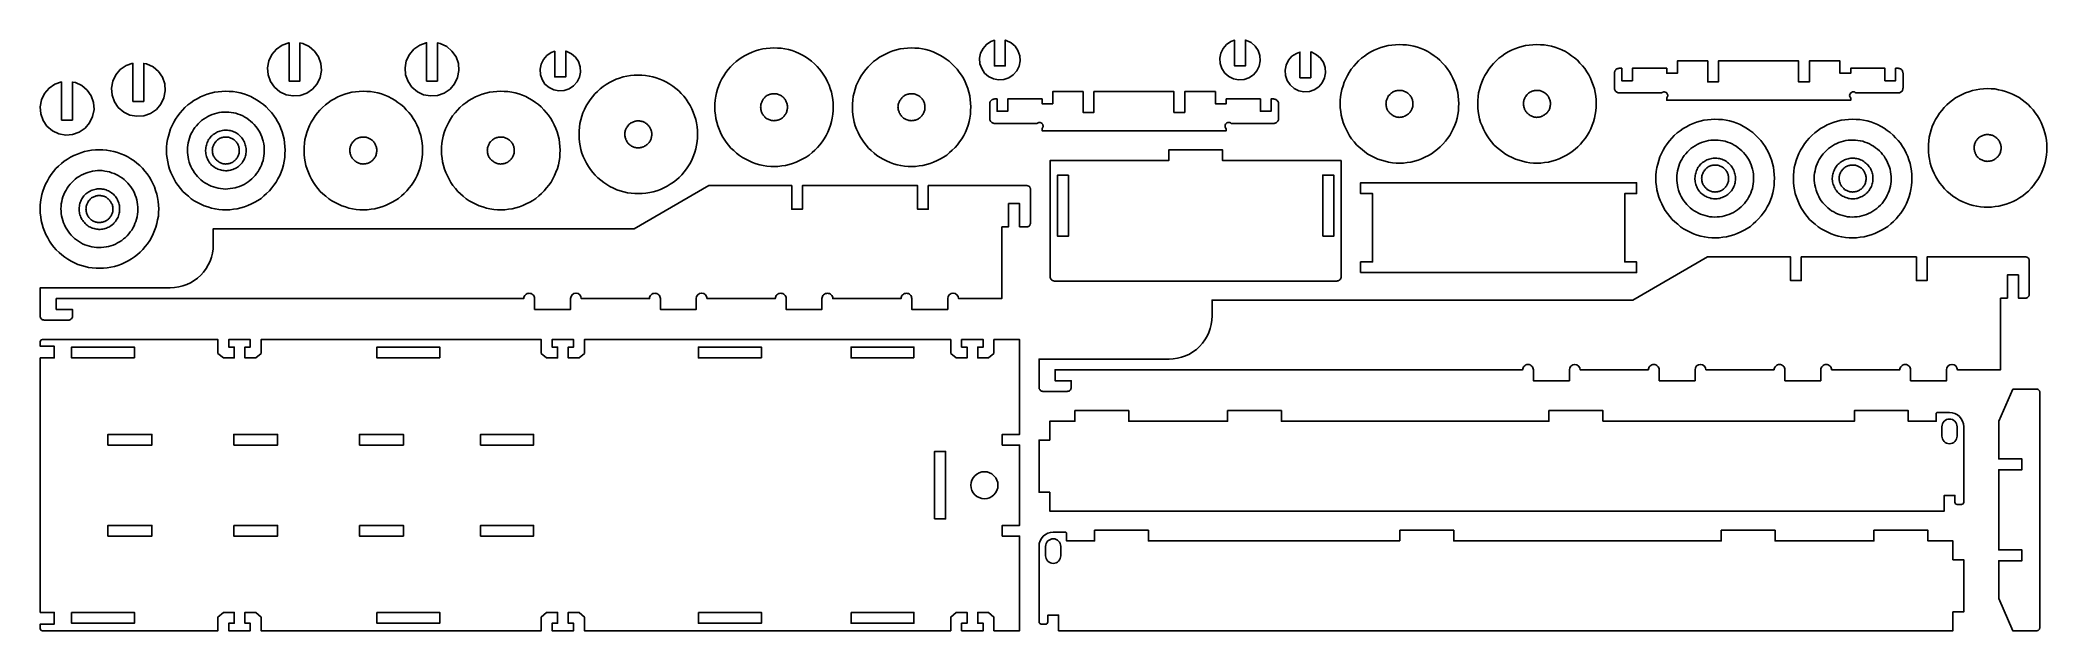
# Model space of a CAD drawing. Extents: x 18 to 1201, y 18 to 366.
import ezdxf

# ---------------------------------------------------------------- set-up
doc = ezdxf.new("R2010")
doc.units = 0
doc.header["$MEASUREMENT"] = 0
for name, color, linetype in [('EXT', 1, 'CONTINUOUS'), ('INT', 150, 'CONTINUOUS'), ('POCKET_1_1MM', 105, 'CONTINUOUS')]:
    doc.layers.add(name, color=color, linetype=linetype)

msp = doc.modelspace()

# ---------------------------------------------------------------- linework, layer by layer
at = {"layer": 'EXT'}
for points in [[(178.8, 337.3), (175.3, 335), (171.4, 333.6), (167.3, 333.3), (163.2, 334), (159.5, 335.8), (156.3, 338.5), (154, 341.9), (152.6, 345.8), (152.3, 349.9), (153, 354), (154.8, 357.8), (157.5, 360.9), (160.9, 363.3), (164.8, 364.6), (164.9, 364.6), (164.9, 342.1), (171.3, 342.1), (171.3, 364.5), (173, 364.2), (176.8, 362.4), (179.9, 359.7), (182.3, 356.3), (183.7, 352.4), (184, 348.3), (183.2, 344.2), (181.4, 340.5)], [(259.8, 337.3), (256.3, 335), (252.4, 333.6), (248.3, 333.3), (244.2, 334), (240.5, 335.8), (237.3, 338.5), (235, 341.9), (233.6, 345.8), (233.3, 349.9), (234, 354), (235.8, 357.8), (238.5, 360.9), (241.9, 363.3), (245.8, 364.6), (245.9, 364.6), (245.9, 342.1), (252.3, 342.1), (252.3, 364.5), (254, 364.2), (257.8, 362.4), (260.9, 359.7), (263.3, 356.3), (264.7, 352.4), (265, 348.3), (264.2, 344.2), (262.4, 340.5)], [(332.6, 339.2), (330, 337.5), (327.1, 336.5), (323.9, 336.3), (320.9, 336.9), (318.1, 338.2), (315.7, 340.3), (314, 342.9), (313, 345.8), (312.8, 349), (313.4, 352), (314.8, 354.8), (316.8, 357.2), (319.4, 358.9), (321.5, 359.6), (321.5, 344.5), (327.9, 344.5), (327.9, 359.7), (328.5, 359.5), (331.3, 358.1), (333.7, 356.1), (335.4, 353.5), (336.4, 350.5), (336.6, 347.4), (336, 344.4), (334.7, 341.6)], [(426.9, 301.1), (425.3, 302.6), (423.9, 304.3), (422.5, 306), (421.3, 307.8), (420.2, 309.7), (419.2, 311.7), (418.3, 313.7), (417.5, 315.7), (416.9, 317.8), (416.4, 320), (416.1, 322.1), (415.8, 324.3), (415.8, 326.5), (415.8, 328.7), (416, 330.9), (416.3, 333.1), (416.8, 335.2), (417.4, 337.3), (418.1, 339.4), (419, 341.4), (420, 343.4), (421.1, 345.2), (422.3, 347.1), (423.7, 348.8), (425.1, 350.5), (426.6, 352), (428.3, 353.5), (430, 354.8), (431.8, 356.1), (433.7, 357.2), (435.7, 358.2), (437.7, 359.1), (439.7, 359.8), (441.8, 360.5), (444, 361), (446.1, 361.3), (448.3, 361.5), (450.5, 361.6), (452.7, 361.5), (454.9, 361.4), (457.1, 361), (459.2, 360.6), (461.3, 360), (463.4, 359.2), (465.4, 358.4), (467.4, 357.4), (469.2, 356.3), (471.1, 355), (472.8, 353.7), (474.5, 352.3), (476, 350.7), (477.5, 349.1), (478.8, 347.4), (480.1, 345.5), (481.2, 343.7), (482.2, 341.7), (483.1, 339.7), (483.8, 337.6), (484.5, 335.5), (485, 333.4), (485.3, 331.2), (485.5, 329), (485.6, 326.9), (485.5, 324.7), (485.4, 322.5), (485, 320.3), (484.6, 318.2), (484, 316.1), (483.2, 314), (482.4, 312), (481.4, 310), (480.3, 308.1), (479, 306.3), (477.7, 304.6), (476.3, 302.9), (474.7, 301.3), (473.1, 299.9), (471.4, 298.5), (469.5, 297.3), (467.7, 296.2), (465.7, 295.2), (463.7, 294.3), (461.6, 293.5), (459.5, 292.9), (457.4, 292.4), (455.2, 292.1), (453, 291.8), (450.9, 291.8), (448.7, 291.8), (446.5, 292), (444.3, 292.3), (442.2, 292.8), (440.1, 293.4), (438, 294.1), (436, 295), (434, 296), (432.1, 297.1), (430.3, 298.3), (428.6, 299.7)], [(507.9, 301.1), (506.3, 302.6), (504.9, 304.3), (503.5, 306), (502.3, 307.8), (501.2, 309.7), (500.2, 311.7), (499.3, 313.7), (498.5, 315.7), (497.9, 317.8), (497.4, 320), (497.1, 322.1), (496.8, 324.3), (496.8, 326.5), (496.8, 328.7), (497, 330.9), (497.3, 333.1), (497.8, 335.2), (498.4, 337.3), (499.1, 339.4), (500, 341.4), (501, 343.4), (502.1, 345.2), (503.3, 347.1), (504.7, 348.8), (506.1, 350.5), (507.6, 352), (509.3, 353.5), (511, 354.8), (512.8, 356.1), (514.7, 357.2), (516.7, 358.2), (518.7, 359.1), (520.7, 359.8), (522.8, 360.5), (525, 361), (527.1, 361.3), (529.3, 361.5), (531.5, 361.6), (533.7, 361.5), (535.9, 361.4), (538.1, 361), (540.2, 360.6), (542.3, 360), (544.4, 359.2), (546.4, 358.4), (548.4, 357.4), (550.2, 356.3), (552.1, 355), (553.8, 353.7), (555.5, 352.3), (557, 350.7), (558.5, 349.1), (559.8, 347.4), (561.1, 345.5), (562.2, 343.7), (563.2, 341.7), (564.1, 339.7), (564.8, 337.6), (565.5, 335.5), (566, 333.4), (566.3, 331.2), (566.5, 329), (566.6, 326.9), (566.5, 324.7), (566.4, 322.5), (566, 320.3), (565.6, 318.2), (565, 316.1), (564.2, 314), (563.4, 312), (562.4, 310), (561.3, 308.1), (560, 306.3), (558.7, 304.6), (557.3, 302.9), (555.7, 301.3), (554.1, 299.9), (552.4, 298.5), (550.5, 297.3), (548.7, 296.2), (546.7, 295.2), (544.7, 294.3), (542.6, 293.5), (540.5, 292.9), (538.4, 292.4), (536.2, 292.1), (534, 291.8), (531.9, 291.8), (529.7, 291.8), (527.5, 292), (525.3, 292.3), (523.2, 292.8), (521.1, 293.4), (519, 294.1), (517, 295), (515, 296), (513.1, 297.1), (511.3, 298.3), (509.6, 299.7)], [(591.6, 345.7), (589, 344), (586.1, 343), (582.9, 342.8), (579.9, 343.4), (577.1, 344.7), (574.7, 346.8), (573, 349.4), (572, 352.3), (571.8, 355.5), (572.4, 358.5), (573.8, 361.3), (575.8, 363.7), (578.4, 365.4), (580.5, 366.1), (580.5, 351), (586.9, 351), (586.9, 366.2), (587.5, 366), (590.3, 364.6), (592.7, 362.6), (594.4, 360), (595.4, 357), (595.6, 353.9), (595, 350.9), (593.7, 348.1)], [(733.1, 345.7), (730.5, 344), (727.6, 343), (724.4, 342.8), (721.4, 343.4), (718.6, 344.8), (716.2, 346.8), (714.5, 349.4), (713.5, 352.4), (713.3, 355.5), (713.9, 358.5), (715.3, 361.3), (717.3, 363.7), (719.9, 365.4), (722, 366.1), (722, 351), (728.4, 351), (728.4, 366.2), (729, 366), (731.8, 364.7), (734.2, 362.6), (735.9, 360), (736.9, 357.1), (737.1, 353.9), (736.5, 350.9), (735.2, 348.1)], [(771.6, 338.7), (769, 337), (766.1, 336), (762.9, 335.8), (759.9, 336.4), (757.1, 337.7), (754.7, 339.8), (753, 342.4), (752, 345.3), (751.8, 348.5), (752.4, 351.5), (753.8, 354.3), (755.8, 356.7), (758.4, 358.4), (760.5, 359.1), (760.5, 344), (766.9, 344), (766.9, 359.2), (767.5, 359), (770.3, 357.6), (772.7, 355.6), (774.4, 353), (775.4, 350), (775.6, 346.9), (775, 343.9), (773.7, 341.1)], [(795.4, 303.1), (793.8, 304.6), (792.4, 306.3), (791, 308), (789.8, 309.8), (788.7, 311.7), (787.7, 313.7), (786.8, 315.7), (786, 317.7), (785.4, 319.8), (784.9, 322), (784.6, 324.1), (784.3, 326.3), (784.3, 328.5), (784.3, 330.7), (784.5, 332.9), (784.8, 335.1), (785.3, 337.2), (785.9, 339.3), (786.6, 341.4), (787.5, 343.4), (788.5, 345.4), (789.6, 347.2), (790.8, 349.1), (792.2, 350.8), (793.6, 352.5), (795.1, 354), (796.8, 355.5), (798.5, 356.8), (800.3, 358.1), (802.2, 359.2), (804.2, 360.2), (806.2, 361.1), (808.2, 361.8), (810.3, 362.5), (812.5, 363), (814.6, 363.3), (816.8, 363.5), (819, 363.6), (821.2, 363.5), (823.4, 363.4), (825.6, 363), (827.7, 362.6), (829.8, 362), (831.9, 361.2), (833.9, 360.4), (835.9, 359.4), (837.7, 358.3), (839.6, 357), (841.3, 355.7), (843, 354.3), (844.5, 352.7), (846, 351.1), (847.3, 349.4), (848.6, 347.5), (849.7, 345.7), (850.7, 343.7), (851.6, 341.7), (852.3, 339.6), (853, 337.5), (853.5, 335.4), (853.8, 333.2), (854, 331), (854.1, 328.9), (854, 326.7), (853.9, 324.5), (853.5, 322.3), (853.1, 320.2), (852.5, 318.1), (851.7, 316), (850.9, 314), (849.9, 312), (848.8, 310.1), (847.5, 308.3), (846.2, 306.6), (844.8, 304.9), (843.2, 303.3), (841.6, 301.9), (839.9, 300.5), (838, 299.3), (836.2, 298.2), (834.2, 297.2), (832.2, 296.3), (830.1, 295.5), (828, 294.9), (825.9, 294.4), (823.7, 294.1), (821.5, 293.8), (819.4, 293.8), (817.2, 293.8), (815, 294), (812.8, 294.3), (810.7, 294.8), (808.6, 295.4), (806.5, 296.1), (804.5, 297), (802.5, 298), (800.6, 299.1), (798.8, 300.3), (797.1, 301.7)], [(876.4, 303.1), (874.8, 304.6), (873.4, 306.3), (872, 308), (870.8, 309.8), (869.7, 311.7), (868.7, 313.7), (867.8, 315.7), (867, 317.7), (866.4, 319.8), (865.9, 322), (865.6, 324.1), (865.3, 326.3), (865.3, 328.5), (865.3, 330.7), (865.5, 332.9), (865.8, 335.1), (866.3, 337.2), (866.9, 339.3), (867.6, 341.4), (868.5, 343.4), (869.5, 345.4), (870.6, 347.2), (871.8, 349.1), (873.2, 350.8), (874.6, 352.5), (876.1, 354), (877.8, 355.5), (879.5, 356.8), (881.3, 358.1), (883.2, 359.2), (885.2, 360.2), (887.2, 361.1), (889.2, 361.8), (891.3, 362.5), (893.5, 363), (895.6, 363.3), (897.8, 363.5), (900, 363.6), (902.2, 363.5), (904.4, 363.4), (906.6, 363), (908.7, 362.6), (910.8, 362), (912.9, 361.2), (914.9, 360.4), (916.9, 359.4), (918.7, 358.3), (920.6, 357), (922.3, 355.7), (924, 354.3), (925.5, 352.7), (927, 351.1), (928.3, 349.4), (929.6, 347.5), (930.7, 345.7), (931.7, 343.7), (932.6, 341.7), (933.3, 339.6), (934, 337.5), (934.5, 335.4), (934.8, 333.2), (935, 331), (935.1, 328.9), (935, 326.7), (934.9, 324.5), (934.5, 322.3), (934.1, 320.2), (933.5, 318.1), (932.7, 316), (931.9, 314), (930.9, 312), (929.8, 310.1), (928.5, 308.3), (927.2, 306.6), (925.8, 304.9), (924.2, 303.3), (922.6, 301.9), (920.9, 300.5), (919, 299.3), (917.2, 298.2), (915.2, 297.2), (913.2, 296.3), (911.1, 295.5), (909, 294.9), (906.9, 294.4), (904.7, 294.1), (902.5, 293.8), (900.4, 293.8), (898.2, 293.8), (896, 294), (893.8, 294.3), (891.7, 294.8), (889.6, 295.4), (887.5, 296.1), (885.5, 297), (883.5, 298), (881.6, 299.1), (879.8, 300.3), (878.1, 301.7)], [(86.8, 325.3), (83.3, 323), (79.4, 321.6), (75.3, 321.3), (71.2, 322), (67.5, 323.8), (64.3, 326.5), (62, 329.9), (60.6, 333.8), (60.3, 337.9), (61, 342), (62.8, 345.8), (65.5, 348.9), (68.9, 351.3), (72.8, 352.6), (72.9, 352.6), (72.9, 330.1), (79.3, 330.1), (79.3, 352.5), (81, 352.2), (84.8, 350.4), (87.9, 347.7), (90.3, 344.3), (91.7, 340.4), (92, 336.3), (91.2, 332.2), (89.4, 328.5)], [(346.9, 285.1), (345.3, 286.6), (343.9, 288.3), (342.5, 290), (341.3, 291.8), (340.2, 293.7), (339.2, 295.7), (338.3, 297.7), (337.5, 299.7), (336.9, 301.8), (336.4, 304), (336.1, 306.1), (335.8, 308.3), (335.8, 310.5), (335.8, 312.7), (336, 314.9), (336.3, 317.1), (336.8, 319.2), (337.4, 321.3), (338.1, 323.4), (339, 325.4), (340, 327.4), (341.1, 329.2), (342.3, 331.1), (343.7, 332.8), (345.1, 334.5), (346.6, 336), (348.3, 337.5), (350, 338.8), (351.8, 340.1), (353.7, 341.2), (355.7, 342.2), (357.7, 343.1), (359.7, 343.8), (361.8, 344.5), (364, 345), (366.1, 345.3), (368.3, 345.5), (370.5, 345.6), (372.7, 345.5), (374.9, 345.4), (377.1, 345), (379.2, 344.6), (381.3, 344), (383.4, 343.2), (385.4, 342.4), (387.4, 341.4), (389.2, 340.3), (391.1, 339), (392.8, 337.7), (394.5, 336.3), (396, 334.7), (397.5, 333.1), (398.8, 331.4), (400.1, 329.5), (401.2, 327.7), (402.2, 325.7), (403.1, 323.7), (403.8, 321.6), (404.5, 319.5), (405, 317.4), (405.3, 315.2), (405.5, 313), (405.6, 310.9), (405.5, 308.7), (405.4, 306.5), (405, 304.3), (404.6, 302.2), (404, 300.1), (403.2, 298), (402.4, 296), (401.4, 294), (400.3, 292.1), (399, 290.3), (397.7, 288.6), (396.3, 286.9), (394.7, 285.3), (393.1, 283.9), (391.4, 282.5), (389.5, 281.3), (387.7, 280.2), (385.7, 279.2), (383.7, 278.3), (381.6, 277.5), (379.5, 276.9), (377.4, 276.4), (375.2, 276.1), (373, 275.8), (370.9, 275.8), (368.7, 275.8), (366.5, 276), (364.3, 276.3), (362.2, 276.8), (360.1, 277.4), (358, 278.1), (356, 279), (354, 280), (352.1, 281.1), (350.3, 282.3), (348.6, 283.7)], [(946.9, 349), (946.6, 348.7), (946.4, 348.4), (946.1, 348.1), (946, 347.8), (945.9, 347.4), (945.8, 347), (945.8, 346.7), (945.8, 338), (945.8, 337.6), (945.9, 337.2), (946, 336.9), (946.2, 336.5), (946.4, 336.2), (946.7, 335.9), (947, 335.7), (947.3, 335.5), (947.6, 335.3), (948, 335.2), (948.4, 335.1), (948.8, 335.1), (973.6, 335.1), (973.8, 335.3), (974.1, 335.4), (974.3, 335.5), (974.6, 335.6), (974.8, 335.7), (975.1, 335.7), (975.4, 335.7), (975.6, 335.6), (975.9, 335.5), (976.1, 335.4), (976.3, 335.3), (976.6, 335.1), (976.7, 334.9), (976.9, 334.6), (977, 334.4), (977.1, 334.1), (977.2, 333.8), (977.2, 333.6), (977.2, 333.3), (977.1, 333), (977, 332.7), (976.9, 332.5), (976.7, 332.2), (976.6, 332), (976.6, 330.8), (1085.1, 330.8), (1085.1, 332), (1084.7, 332.5), (1084.5, 333), (1084.4, 333.6), (1084.5, 334.1), (1084.7, 334.6), (1085.1, 335.1), (1085.5, 335.4), (1086, 335.7), (1086.6, 335.7), (1087.2, 335.7), (1087.7, 335.4), (1088.1, 335.1), (1113.3, 335.1), (1113.7, 335.2), (1114.1, 335.3), (1114.4, 335.5), (1114.7, 335.7), (1115, 335.9), (1115.3, 336.2), (1115.5, 336.5), (1115.6, 336.9), (1115.8, 337.2), (1115.8, 337.6), (1115.9, 338), (1115.9, 346.7), (1115.8, 347), (1115.8, 347.4), (1115.6, 347.8), (1115.5, 348.1), (1115.3, 348.4), (1115, 348.7), (1114.7, 349), (1114.4, 349.2), (1114.1, 349.3), (1113.7, 349.5), (1113.3, 349.5), (1113, 349.6), (1111.5, 349.6), (1111.5, 342.3), (1105.2, 342.3), (1105.2, 349.6), (1085.1, 349.6), (1085.1, 346.7), (1078.7, 346.7), (1078.7, 353.9), (1060.7, 353.9), (1060.7, 341.6), (1054.3, 341.6), (1054.3, 353.9), (1007.1, 353.9), (1007.1, 341.6), (1000.8, 341.6), (1000.8, 353.9), (982.9, 353.9), (982.9, 346.7), (976.6, 346.7), (976.6, 349.6), (956.4, 349.6), (956.4, 342.3), (950.1, 342.3), (950.1, 349.6), (948.6, 349.6), (948.3, 349.5), (947.9, 349.5), (947.5, 349.3), (947.2, 349.2)], [(44.8, 314.3), (41.3, 312), (37.4, 310.6), (33.3, 310.3), (29.2, 311), (25.5, 312.8), (22.3, 315.5), (20, 318.9), (18.6, 322.8), (18.3, 326.9), (19, 331), (20.8, 334.8), (23.5, 337.9), (26.9, 340.3), (30.8, 341.6), (30.9, 341.6), (30.9, 319.1), (37.3, 319.1), (37.3, 341.5), (39, 341.2), (42.8, 339.4), (45.9, 336.7), (48.3, 333.3), (49.7, 329.4), (50, 325.3), (49.2, 321.2), (47.4, 317.5)], [(103.9, 275.6), (102.3, 277.1), (100.9, 278.8), (99.5, 280.5), (98.3, 282.3), (97.2, 284.2), (96.2, 286.2), (95.3, 288.2), (94.5, 290.2), (93.9, 292.3), (93.4, 294.5), (93.1, 296.6), (92.8, 298.8), (92.8, 301), (92.8, 303.2), (93, 305.4), (93.3, 307.6), (93.8, 309.7), (94.4, 311.8), (95.1, 313.9), (96, 315.9), (97, 317.9), (98.1, 319.7), (99.3, 321.6), (100.7, 323.3), (102.1, 325), (103.6, 326.5), (105.3, 328), (107, 329.3), (108.8, 330.6), (110.7, 331.7), (112.7, 332.7), (114.7, 333.6), (116.7, 334.3), (118.8, 335), (121, 335.5), (123.1, 335.8), (125.3, 336), (127.5, 336.1), (129.7, 336), (131.9, 335.9), (134.1, 335.5), (136.2, 335.1), (138.3, 334.5), (140.4, 333.7), (142.4, 332.9), (144.4, 331.9), (146.2, 330.8), (148.1, 329.5), (149.8, 328.2), (151.5, 326.8), (153, 325.2), (154.5, 323.6), (155.8, 321.9), (157.1, 320), (158.2, 318.2), (159.2, 316.2), (160.1, 314.2), (160.8, 312.1), (161.5, 310), (162, 307.9), (162.3, 305.7), (162.5, 303.5), (162.6, 301.4), (162.5, 299.2), (162.4, 297), (162, 294.8), (161.6, 292.7), (161, 290.6), (160.2, 288.5), (159.4, 286.5), (158.4, 284.5), (157.3, 282.6), (156, 280.8), (154.7, 279.1), (153.3, 277.4), (151.7, 275.8), (150.1, 274.4), (148.4, 273), (146.5, 271.8), (144.7, 270.7), (142.7, 269.7), (140.7, 268.8), (138.6, 268), (136.5, 267.4), (134.4, 266.9), (132.2, 266.6), (130, 266.3), (127.9, 266.3), (125.7, 266.3), (123.5, 266.5), (121.3, 266.8), (119.2, 267.3), (117.1, 267.9), (115, 268.6), (113, 269.5), (111, 270.5), (109.1, 271.6), (107.3, 272.8), (105.6, 274.2)], [(184.9, 275.6), (183.3, 277.1), (181.9, 278.8), (180.5, 280.5), (179.3, 282.3), (178.2, 284.2), (177.2, 286.2), (176.3, 288.2), (175.5, 290.2), (174.9, 292.3), (174.4, 294.5), (174.1, 296.6), (173.8, 298.8), (173.8, 301), (173.8, 303.2), (174, 305.4), (174.3, 307.6), (174.8, 309.7), (175.4, 311.8), (176.1, 313.9), (177, 315.9), (178, 317.9), (179.1, 319.7), (180.3, 321.6), (181.7, 323.3), (183.1, 325), (184.6, 326.5), (186.3, 328), (188, 329.3), (189.8, 330.6), (191.7, 331.7), (193.7, 332.7), (195.7, 333.6), (197.7, 334.3), (199.8, 335), (202, 335.5), (204.1, 335.8), (206.3, 336), (208.5, 336.1), (210.7, 336), (212.9, 335.9), (215.1, 335.5), (217.2, 335.1), (219.3, 334.5), (221.4, 333.7), (223.4, 332.9), (225.4, 331.9), (227.2, 330.8), (229.1, 329.5), (230.8, 328.2), (232.5, 326.8), (234, 325.2), (235.5, 323.6), (236.8, 321.9), (238.1, 320), (239.2, 318.2), (240.2, 316.2), (241.1, 314.2), (241.8, 312.1), (242.5, 310), (243, 307.9), (243.3, 305.7), (243.5, 303.5), (243.6, 301.4), (243.5, 299.2), (243.4, 297), (243, 294.8), (242.6, 292.7), (242, 290.6), (241.2, 288.5), (240.4, 286.5), (239.4, 284.5), (238.3, 282.6), (237, 280.8), (235.7, 279.1), (234.3, 277.4), (232.7, 275.8), (231.1, 274.4), (229.4, 273), (227.5, 271.8), (225.7, 270.7), (223.7, 269.7), (221.7, 268.8), (219.6, 268), (217.5, 267.4), (215.4, 266.9), (213.2, 266.6), (211, 266.3), (208.9, 266.3), (206.7, 266.3), (204.5, 266.5), (202.3, 266.8), (200.2, 267.3), (198.1, 267.9), (196, 268.6), (194, 269.5), (192, 270.5), (190.1, 271.6), (188.3, 272.8), (186.6, 274.2)], [(265.9, 275.6), (264.3, 277.1), (262.9, 278.8), (261.5, 280.5), (260.3, 282.3), (259.2, 284.2), (258.2, 286.2), (257.3, 288.2), (256.5, 290.2), (255.9, 292.3), (255.4, 294.5), (255.1, 296.6), (254.8, 298.8), (254.8, 301), (254.8, 303.2), (255, 305.4), (255.3, 307.6), (255.8, 309.7), (256.4, 311.8), (257.1, 313.9), (258, 315.9), (259, 317.9), (260.1, 319.7), (261.3, 321.6), (262.7, 323.3), (264.1, 325), (265.6, 326.5), (267.3, 328), (269, 329.3), (270.8, 330.6), (272.7, 331.7), (274.7, 332.7), (276.7, 333.6), (278.7, 334.3), (280.8, 335), (283, 335.5), (285.1, 335.8), (287.3, 336), (289.5, 336.1), (291.7, 336), (293.9, 335.9), (296.1, 335.5), (298.2, 335.1), (300.3, 334.5), (302.4, 333.7), (304.4, 332.9), (306.4, 331.9), (308.2, 330.8), (310.1, 329.5), (311.8, 328.2), (313.5, 326.8), (315, 325.2), (316.5, 323.6), (317.8, 321.9), (319.1, 320), (320.2, 318.2), (321.2, 316.2), (322.1, 314.2), (322.8, 312.1), (323.5, 310), (324, 307.9), (324.3, 305.7), (324.5, 303.5), (324.6, 301.4), (324.5, 299.2), (324.4, 297), (324, 294.8), (323.6, 292.7), (323, 290.6), (322.2, 288.5), (321.4, 286.5), (320.4, 284.5), (319.3, 282.6), (318, 280.8), (316.7, 279.1), (315.3, 277.4), (313.7, 275.8), (312.1, 274.4), (310.4, 273), (308.5, 271.8), (306.7, 270.7), (304.7, 269.7), (302.7, 268.8), (300.6, 268), (298.5, 267.4), (296.4, 266.9), (294.2, 266.6), (292, 266.3), (289.9, 266.3), (287.7, 266.3), (285.5, 266.5), (283.3, 266.8), (281.2, 267.3), (279.1, 267.9), (277, 268.6), (275, 269.5), (273, 270.5), (271.1, 271.6), (269.3, 272.8), (267.6, 274.2)], [(578.9, 331), (578.6, 330.7), (578.4, 330.4), (578.1, 330.1), (578, 329.8), (577.9, 329.4), (577.8, 329), (577.8, 328.7), (577.8, 320), (577.8, 319.6), (577.9, 319.2), (578, 318.9), (578.2, 318.5), (578.4, 318.2), (578.7, 317.9), (579, 317.7), (579.3, 317.5), (579.6, 317.3), (580, 317.2), (580.4, 317.1), (580.8, 317.1), (605.6, 317.1), (605.8, 317.3), (606.1, 317.4), (606.3, 317.5), (606.6, 317.6), (606.8, 317.7), (607.1, 317.7), (607.4, 317.7), (607.6, 317.6), (607.9, 317.5), (608.1, 317.4), (608.3, 317.3), (608.6, 317.1), (608.7, 316.9), (608.9, 316.6), (609, 316.4), (609.1, 316.1), (609.2, 315.8), (609.2, 315.6), (609.2, 315.3), (609.1, 315), (609, 314.7), (608.9, 314.5), (608.7, 314.2), (608.6, 314), (608.6, 312.8), (717.1, 312.8), (717.1, 314), (716.7, 314.5), (716.5, 315), (716.4, 315.6), (716.5, 316.1), (716.7, 316.6), (717.1, 317.1), (717.5, 317.4), (718, 317.7), (718.6, 317.7), (719.2, 317.7), (719.7, 317.4), (720.1, 317.1), (745.3, 317.1), (745.7, 317.2), (746.1, 317.3), (746.4, 317.5), (746.7, 317.7), (747, 317.9), (747.3, 318.2), (747.5, 318.5), (747.6, 318.9), (747.8, 319.2), (747.8, 319.6), (747.9, 320), (747.9, 328.7), (747.8, 329), (747.8, 329.4), (747.6, 329.8), (747.5, 330.1), (747.3, 330.4), (747, 330.7), (746.7, 331), (746.4, 331.2), (746.1, 331.3), (745.7, 331.5), (745.3, 331.5), (745, 331.6), (743.5, 331.6), (743.5, 324.3), (737.2, 324.3), (737.2, 331.6), (717.1, 331.6), (717.1, 328.7), (710.7, 328.7), (710.7, 335.9), (692.7, 335.9), (692.7, 323.6), (686.3, 323.6), (686.3, 335.9), (639.1, 335.9), (639.1, 323.6), (632.8, 323.6), (632.8, 335.9), (614.9, 335.9), (614.9, 328.7), (608.6, 328.7), (608.6, 331.6), (588.4, 331.6), (588.4, 324.3), (582.1, 324.3), (582.1, 331.6), (580.6, 331.6), (580.3, 331.5), (579.9, 331.5), (579.5, 331.3), (579.2, 331.2)], [(1141.9, 277.1), (1140.3, 278.6), (1138.9, 280.3), (1137.5, 282), (1136.3, 283.8), (1135.2, 285.7), (1134.2, 287.7), (1133.3, 289.7), (1132.5, 291.7), (1131.9, 293.8), (1131.4, 296), (1131.1, 298.1), (1130.8, 300.3), (1130.8, 302.5), (1130.8, 304.7), (1131, 306.9), (1131.3, 309.1), (1131.8, 311.2), (1132.4, 313.3), (1133.1, 315.4), (1134, 317.4), (1135, 319.4), (1136.1, 321.2), (1137.3, 323.1), (1138.7, 324.8), (1140.1, 326.5), (1141.6, 328), (1143.3, 329.5), (1145, 330.8), (1146.8, 332.1), (1148.7, 333.2), (1150.7, 334.2), (1152.7, 335.1), (1154.7, 335.8), (1156.8, 336.5), (1159, 337), (1161.1, 337.3), (1163.3, 337.5), (1165.5, 337.6), (1167.7, 337.5), (1169.9, 337.4), (1172.1, 337), (1174.2, 336.6), (1176.3, 336), (1178.4, 335.2), (1180.4, 334.4), (1182.4, 333.4), (1184.2, 332.3), (1186.1, 331), (1187.8, 329.7), (1189.5, 328.3), (1191, 326.7), (1192.5, 325.1), (1193.8, 323.4), (1195.1, 321.5), (1196.2, 319.7), (1197.2, 317.7), (1198.1, 315.7), (1198.8, 313.6), (1199.5, 311.5), (1200, 309.4), (1200.3, 307.2), (1200.5, 305), (1200.6, 302.9), (1200.5, 300.7), (1200.4, 298.5), (1200, 296.3), (1199.6, 294.2), (1199, 292.1), (1198.2, 290), (1197.4, 288), (1196.4, 286), (1195.3, 284.1), (1194, 282.3), (1192.7, 280.6), (1191.3, 278.9), (1189.7, 277.3), (1188.1, 275.9), (1186.4, 274.5), (1184.5, 273.3), (1182.7, 272.2), (1180.7, 271.2), (1178.7, 270.3), (1176.6, 269.5), (1174.5, 268.9), (1172.4, 268.4), (1170.2, 268.1), (1168, 267.8), (1165.9, 267.8), (1163.7, 267.8), (1161.5, 268), (1159.3, 268.3), (1157.2, 268.8), (1155.1, 269.4), (1153, 270.1), (1151, 271), (1149, 272), (1147.1, 273.1), (1145.3, 274.3), (1143.6, 275.7)], [(981.4, 259.1), (979.8, 260.6), (978.4, 262.3), (977, 264), (975.8, 265.8), (974.7, 267.7), (973.7, 269.7), (972.8, 271.7), (972, 273.7), (971.4, 275.8), (970.9, 278), (970.6, 280.1), (970.3, 282.3), (970.3, 284.5), (970.3, 286.7), (970.5, 288.9), (970.8, 291.1), (971.3, 293.2), (971.9, 295.3), (972.6, 297.4), (973.5, 299.4), (974.5, 301.4), (975.6, 303.2), (976.8, 305.1), (978.2, 306.8), (979.6, 308.5), (981.1, 310), (982.8, 311.5), (984.5, 312.8), (986.3, 314.1), (988.2, 315.2), (990.2, 316.2), (992.2, 317.1), (994.2, 317.8), (996.3, 318.5), (998.5, 319), (1000.6, 319.3), (1002.8, 319.5), (1005, 319.6), (1007.2, 319.5), (1009.4, 319.4), (1011.6, 319), (1013.7, 318.6), (1015.8, 318), (1017.9, 317.2), (1019.9, 316.4), (1021.9, 315.4), (1023.7, 314.3), (1025.6, 313), (1027.3, 311.7), (1029, 310.3), (1030.5, 308.7), (1032, 307.1), (1033.3, 305.4), (1034.6, 303.5), (1035.7, 301.7), (1036.7, 299.7), (1037.6, 297.7), (1038.3, 295.6), (1039, 293.5), (1039.5, 291.4), (1039.8, 289.2), (1040, 287), (1040.1, 284.9), (1040, 282.7), (1039.9, 280.5), (1039.5, 278.3), (1039.1, 276.2), (1038.5, 274.1), (1037.7, 272), (1036.9, 270), (1035.9, 268), (1034.8, 266.1), (1033.5, 264.3), (1032.2, 262.6), (1030.8, 260.9), (1029.2, 259.3), (1027.6, 257.9), (1025.9, 256.5), (1024, 255.3), (1022.2, 254.2), (1020.2, 253.2), (1018.2, 252.3), (1016.1, 251.5), (1014, 250.9), (1011.9, 250.4), (1009.7, 250.1), (1007.5, 249.8), (1005.4, 249.8), (1003.2, 249.8), (1001, 250), (998.8, 250.3), (996.7, 250.8), (994.6, 251.4), (992.5, 252.1), (990.5, 253), (988.5, 254), (986.6, 255.1), (984.8, 256.3), (983.1, 257.7)], [(1062.4, 259.1), (1060.8, 260.6), (1059.4, 262.3), (1058, 264), (1056.8, 265.8), (1055.7, 267.7), (1054.7, 269.7), (1053.8, 271.7), (1053, 273.7), (1052.4, 275.8), (1051.9, 278), (1051.6, 280.1), (1051.3, 282.3), (1051.3, 284.5), (1051.3, 286.7), (1051.5, 288.9), (1051.8, 291.1), (1052.3, 293.2), (1052.9, 295.3), (1053.6, 297.4), (1054.5, 299.4), (1055.5, 301.4), (1056.6, 303.2), (1057.8, 305.1), (1059.2, 306.8), (1060.6, 308.5), (1062.1, 310), (1063.8, 311.5), (1065.5, 312.8), (1067.3, 314.1), (1069.2, 315.2), (1071.2, 316.2), (1073.2, 317.1), (1075.2, 317.8), (1077.3, 318.5), (1079.5, 319), (1081.6, 319.3), (1083.8, 319.5), (1086, 319.6), (1088.2, 319.5), (1090.4, 319.4), (1092.6, 319), (1094.7, 318.6), (1096.8, 318), (1098.9, 317.2), (1100.9, 316.4), (1102.9, 315.4), (1104.7, 314.3), (1106.6, 313), (1108.3, 311.7), (1110, 310.3), (1111.5, 308.7), (1113, 307.1), (1114.3, 305.4), (1115.6, 303.5), (1116.7, 301.7), (1117.7, 299.7), (1118.6, 297.7), (1119.3, 295.6), (1120, 293.5), (1120.5, 291.4), (1120.8, 289.2), (1121, 287), (1121.1, 284.9), (1121, 282.7), (1120.9, 280.5), (1120.5, 278.3), (1120.1, 276.2), (1119.5, 274.1), (1118.7, 272), (1117.9, 270), (1116.9, 268), (1115.8, 266.1), (1114.5, 264.3), (1113.2, 262.6), (1111.8, 260.9), (1110.2, 259.3), (1108.6, 257.9), (1106.9, 256.5), (1105, 255.3), (1103.2, 254.2), (1101.2, 253.2), (1099.2, 252.3), (1097.1, 251.5), (1095, 250.9), (1092.9, 250.4), (1090.7, 250.1), (1088.5, 249.8), (1086.4, 249.8), (1084.2, 249.8), (1082, 250), (1079.8, 250.3), (1077.7, 250.8), (1075.6, 251.4), (1073.5, 252.1), (1071.5, 253), (1069.5, 254), (1067.6, 255.1), (1065.8, 256.3), (1064.1, 257.7)], [(29.4, 241.1), (27.8, 242.6), (26.4, 244.3), (25, 246), (23.8, 247.8), (22.7, 249.7), (21.7, 251.7), (20.8, 253.7), (20, 255.7), (19.4, 257.8), (18.9, 260), (18.6, 262.1), (18.3, 264.3), (18.3, 266.5), (18.3, 268.7), (18.5, 270.9), (18.8, 273.1), (19.3, 275.2), (19.9, 277.3), (20.6, 279.4), (21.5, 281.4), (22.5, 283.4), (23.6, 285.2), (24.8, 287.1), (26.2, 288.8), (27.6, 290.5), (29.1, 292), (30.8, 293.5), (32.5, 294.8), (34.3, 296.1), (36.2, 297.2), (38.2, 298.2), (40.2, 299.1), (42.2, 299.8), (44.3, 300.5), (46.5, 301), (48.6, 301.3), (50.8, 301.5), (53, 301.6), (55.2, 301.5), (57.4, 301.4), (59.6, 301), (61.7, 300.6), (63.8, 300), (65.9, 299.2), (67.9, 298.4), (69.9, 297.4), (71.7, 296.3), (73.6, 295), (75.3, 293.7), (77, 292.3), (78.5, 290.7), (80, 289.1), (81.3, 287.4), (82.6, 285.5), (83.7, 283.7), (84.7, 281.7), (85.6, 279.7), (86.3, 277.6), (87, 275.5), (87.5, 273.4), (87.8, 271.2), (88, 269), (88.1, 266.9), (88, 264.7), (87.9, 262.5), (87.5, 260.3), (87.1, 258.2), (86.5, 256.1), (85.7, 254), (84.9, 252), (83.9, 250), (82.8, 248.1), (81.5, 246.3), (80.2, 244.6), (78.8, 242.9), (77.2, 241.3), (75.6, 239.9), (73.9, 238.5), (72, 237.3), (70.2, 236.2), (68.2, 235.2), (66.2, 234.3), (64.1, 233.5), (62, 232.9), (59.9, 232.4), (57.7, 232.1), (55.5, 231.8), (53.4, 231.8), (51.2, 231.8), (49, 232), (46.8, 232.3), (44.7, 232.8), (42.6, 233.4), (40.5, 234.1), (38.5, 235), (36.5, 236), (34.6, 237.1), (32.8, 238.3), (31.1, 239.7)], [(796.3, 229.3), (958.9, 229.3), (958.9, 235.6), (951.9, 235.6), (951.9, 275.8), (958.9, 275.8), (958.9, 282.2), (796.3, 282.2), (796.3, 275.8), (803.3, 275.8), (803.3, 235.6), (796.3, 235.6)], [(1180.5, 160.7), (1194.3, 160.7), (1194.6, 160.7), (1194.9, 160.7), (1195.1, 160.6), (1195.4, 160.5), (1195.6, 160.3), (1195.8, 160.1), (1196, 159.9), (1196.2, 159.7), (1196.3, 159.4), (1196.4, 159.2), (1196.4, 158.9), (1196.4, 158.6), (1196.4, 20.4), (1196.4, 20.1), (1196.4, 19.8), (1196.3, 19.6), (1196.2, 19.3), (1196, 19.1), (1195.8, 18.9), (1195.6, 18.7), (1195.4, 18.5), (1195.1, 18.4), (1194.9, 18.3), (1194.6, 18.3), (1194.3, 18.3), (1180.5, 18.3), (1172.3, 37.4), (1172.3, 59.5), (1185.9, 59.5), (1185.9, 65.9), (1172.3, 65.9), (1172.3, 113.1), (1185.9, 113.1), (1185.9, 119.5), (1172.3, 119.5), (1172.3, 141.8)]]:
    msp.add_lwpolyline(points, close=True, dxfattribs=at)
for points in [[(782.2, 224.3), (615.9, 224.3, -0.414214), (613.3, 226.9), (613.3, 295.2), (683.2, 295.2), (683.2, 301.5), (714.9, 301.5), (714.9, 295.2), (784.8, 295.2), (784.8, 226.9, -0.414214)], [(584.8, 256.3), (588.9, 256.3), (588.9, 269.9), (595.3, 269.9), (595.3, 256.3), (599.6, 256.3), (599.9, 256.3), (600.1, 256.3), (600.4, 256.4), (600.6, 256.5), (600.9, 256.7), (601.1, 256.9), (601.3, 257.1), (601.4, 257.3), (601.5, 257.6), (601.6, 257.8), (601.7, 258.1), (601.7, 258.4), (601.7, 278.4), (601.7, 278.7), (601.6, 278.9), (601.5, 279.2), (601.4, 279.4), (601.3, 279.7), (601.1, 279.9), (600.9, 280.1), (600.6, 280.2), (600.4, 280.3), (600.1, 280.4), (599.9, 280.5), (599.6, 280.5), (541.5, 280.5), (541.5, 266.6), (535.2, 266.6), (535.2, 280.5), (467.4, 280.5), (467.4, 266.6), (461.1, 266.6), (461.1, 280.5), (412.2, 280.5), (368.2, 255.1), (120.3, 255.1), (120.3, 245.7, -0.414214), (94.9, 220.3), (18.3, 220.3), (18.3, 203.6, 0.414214), (20.6, 201.3), (34.9, 201.3, 0.414214), (37.3, 203.6), (37.3, 207.6), (27.8, 207.6), (27.8, 214), (303.2, 214, -0.414214), (306.4, 217.1, -0.414214), (309.6, 214), (309.6, 207.6), (330.8, 207.6), (330.8, 214, -1), (337.1, 214), (377.3, 214, -0.414214), (380.5, 217.1, -0.414214), (383.7, 214), (383.7, 207.6), (404.8, 207.6), (404.8, 214, -1), (411.2, 214), (451.4, 214, -0.414214), (454.6, 217.1, -0.414214), (457.8, 214), (457.8, 207.6), (478.9, 207.6), (478.9, 214, -0.414214), (482.1, 217.1, -0.414214), (485.3, 214), (525.5, 214, -0.414214), (528.7, 217.1, -0.414214), (531.8, 214), (531.8, 207.6), (553, 207.6), (553, 214, -1), (559.4, 214), (584.8, 214)], [(1173.3, 214.3), (1177.4, 214.3), (1177.4, 227.9), (1183.8, 227.9), (1183.8, 214.3), (1188.1, 214.3), (1188.4, 214.3), (1188.6, 214.3), (1188.9, 214.4), (1189.1, 214.5), (1189.4, 214.7), (1189.6, 214.9), (1189.8, 215.1), (1189.9, 215.3), (1190, 215.6), (1190.1, 215.8), (1190.2, 216.1), (1190.2, 216.4), (1190.2, 236.4), (1190.2, 236.7), (1190.1, 236.9), (1190, 237.2), (1189.9, 237.4), (1189.8, 237.7), (1189.6, 237.9), (1189.4, 238.1), (1189.1, 238.2), (1188.9, 238.3), (1188.6, 238.4), (1188.4, 238.5), (1188.1, 238.5), (1130, 238.5), (1130, 224.6), (1123.7, 224.6), (1123.7, 238.5), (1055.9, 238.5), (1055.9, 224.6), (1049.6, 224.6), (1049.6, 238.5), (1000.7, 238.5), (956.7, 213.1), (708.8, 213.1), (708.8, 203.7, -0.414214), (683.4, 178.3), (606.8, 178.3), (606.8, 161.6, 0.414214), (609.1, 159.3), (623.4, 159.3, 0.414214), (625.8, 161.6), (625.8, 165.6), (616.3, 165.6), (616.3, 172), (891.7, 172, -0.414214), (894.9, 175.1, -0.414214), (898.1, 172), (898.1, 165.6), (919.3, 165.6), (919.3, 172, -1), (925.6, 172), (965.8, 172, -0.414214), (969, 175.1, -0.414214), (972.2, 172), (972.2, 165.6), (993.3, 165.6), (993.3, 172, -1), (999.7, 172), (1039.9, 172, -0.414214), (1043.1, 175.1, -0.414214), (1046.3, 172), (1046.3, 165.6), (1067.4, 165.6), (1067.4, 172, -0.414214), (1070.6, 175.1, -0.414214), (1073.8, 172), (1114, 172, -0.414214), (1117.2, 175.1, -0.414214), (1120.3, 172), (1120.3, 165.6), (1141.5, 165.6), (1141.5, 172, -1), (1147.9, 172), (1173.3, 172)], [(145.3, 179), (148.4, 181.7), (148.4, 185.4), (148.4, 189.8), (313.5, 189.8), (313.5, 185.4), (313.5, 181.7), (316.7, 179), (323.1, 179), (323.1, 185.4), (319.9, 185.4), (319.9, 189.8), (332.6, 189.8), (332.6, 185.4), (329.4, 185.4), (329.4, 179), (335.8, 179), (338.9, 181.7), (338.9, 185.4), (338.9, 189.8), (554.8, 189.8), (554.8, 185.4), (554.8, 181.7), (558, 179), (564.4, 179), (564.4, 185.4), (561.2, 185.4), (561.2, 189.8), (573.9, 189.8), (573.9, 185.4), (570.7, 185.4), (570.7, 179), (577.1, 179), (580.2, 181.7), (580.2, 185.4), (580.2, 189.8), (595.3, 189.8), (595.3, 134), (585.1, 134), (585.1, 127.7), (595.3, 127.7), (595.3, 80.4), (585.1, 80.4), (585.1, 74.1), (595.3, 74.1), (595.3, 18.3), (580.2, 18.3), (580.2, 22.7), (580.2, 26.4), (577.1, 29.1), (570.7, 29.1), (570.7, 22.7), (573.9, 22.7), (573.9, 18.3), (561.2, 18.3), (561.2, 22.7), (564.4, 22.7), (564.4, 29.1), (558, 29.1), (554.8, 26.4), (554.8, 22.7), (554.8, 18.3), (338.9, 18.3), (338.9, 22.7), (338.9, 26.4), (335.8, 29.1), (329.4, 29.1), (329.4, 22.7), (332.6, 22.7), (332.6, 18.3), (319.9, 18.3), (319.9, 22.7), (323.1, 22.7), (323.1, 29.1), (316.7, 29.1), (313.5, 26.4), (313.5, 22.7), (313.5, 18.3), (148.4, 18.3), (148.4, 22.7), (148.4, 26.4), (145.3, 29.1), (138.9, 29.1), (138.9, 22.7), (142.1, 22.7), (142.1, 18.3), (129.4, 18.3), (129.4, 22.7), (132.6, 22.7), (132.6, 29.1), (126.2, 29.1), (123, 26.4), (123, 22.7), (123, 18.3), (19.6, 18.3, -0.414214), (18.3, 19.6), (18.3, 22.2), (26.6, 22.2), (26.6, 29.1), (18.3, 29.1), (18.3, 179), (26.6, 179), (26.6, 185.9), (18.3, 185.9), (18.3, 188.5, -0.414214), (19.6, 189.8), (123, 189.8), (123, 185.4), (123, 181.7), (126.2, 179), (132.6, 179), (132.6, 185.4), (129.4, 185.4), (129.4, 189.8), (142.1, 189.8), (142.1, 185.4), (138.9, 185.4), (138.9, 179)], [(939, 141.7), (939, 148), (907.2, 148), (907.2, 141.7), (749.6, 141.7), (749.6, 148), (717.9, 148), (717.9, 141.7), (659.7, 141.7), (659.7, 148), (627.9, 148), (627.9, 141.7), (613.1, 141.7), (613.1, 130.6), (606.8, 130.6), (606.8, 99.9), (613.1, 99.9), (613.1, 88.8), (1140.1, 88.8), (1140.1, 98), (1146.4, 98), (1146.4, 94, 0.414214), (1147.7, 92.7), (1150.3, 92.7, 0.414214), (1151.6, 94), (1151.6, 138.5, 0.414214), (1143.2, 146.9), (1136.1, 146.9, 0.414214), (1135.4, 146.3), (1135.4, 141.7), (1118.9, 141.7), (1118.9, 148), (1087.2, 148), (1087.2, 141.7)], [(819.4, 71.2), (819.4, 77.5), (851.1, 77.5), (851.1, 71.2), (1008.8, 71.2), (1008.8, 77.5), (1040.5, 77.5), (1040.5, 71.2), (1098.7, 71.2), (1098.7, 77.5), (1130.5, 77.5), (1130.5, 71.2), (1145.3, 71.2), (1145.3, 60.1), (1151.6, 60.1), (1151.6, 29.4), (1145.3, 29.4), (1145.3, 18.3), (618.3, 18.3), (618.3, 27.5), (612, 27.5), (612, 23.5, -0.414214), (610.6, 22.2), (608.1, 22.2, -0.414214), (606.8, 23.5), (606.8, 68, -0.414214), (615.2, 76.4), (622.3, 76.4, -0.414214), (623, 75.8), (623, 71.2), (639.5, 71.2), (639.5, 77.5), (671.2, 77.5), (671.2, 71.2)]]:
    msp.add_lwpolyline(points, format="xyb", close=True, dxfattribs=at)
at = {"layer": 'INT'}
for points in [[(444.5, 321.7), (444.2, 322.1), (443.9, 322.5), (443.7, 323), (443.4, 323.4), (443.3, 323.9), (443.1, 324.4), (443, 324.8), (442.9, 325.3), (442.8, 325.8), (442.8, 326.3), (442.7, 326.8), (442.8, 327.3), (442.8, 327.8), (442.9, 328.3), (443, 328.8), (443.2, 329.3), (443.4, 329.7), (443.6, 330.2), (443.8, 330.6), (444.1, 331), (444.3, 331.5), (444.7, 331.8), (445, 332.2), (445.3, 332.6), (445.7, 332.9), (446.1, 333.2), (446.5, 333.5), (447, 333.7), (447.4, 333.9), (447.9, 334.1), (448.4, 334.3), (448.8, 334.4), (449.3, 334.5), (449.8, 334.6), (450.3, 334.6), (450.8, 334.6), (451.3, 334.6), (451.8, 334.5), (452.3, 334.5), (452.8, 334.3), (453.3, 334.2), (453.7, 334), (454.2, 333.8), (454.6, 333.6), (455, 333.3), (455.5, 333), (455.8, 332.7), (456.2, 332.4), (456.6, 332), (456.9, 331.6), (457.2, 331.2), (457.5, 330.8), (457.7, 330.4), (457.9, 329.9), (458.1, 329.5), (458.3, 329), (458.4, 328.5), (458.5, 328), (458.6, 327.5), (458.6, 327), (458.6, 326.5), (458.6, 326), (458.5, 325.6), (458.5, 325.1), (458.3, 324.6), (458.2, 324.1), (458, 323.6), (457.8, 323.2), (457.6, 322.7), (457.3, 322.3), (457, 321.9), (456.7, 321.5), (456.4, 321.2), (456, 320.8), (455.6, 320.5), (455.2, 320.2), (454.8, 319.9), (454.4, 319.7), (453.9, 319.4), (453.5, 319.3), (453, 319.1), (452.5, 319), (452, 318.9), (451.5, 318.8), (451, 318.8), (450.5, 318.7), (450, 318.8), (449.6, 318.8), (449.1, 318.9), (448.6, 319), (448.1, 319.2), (447.6, 319.4), (447.2, 319.6), (446.7, 319.8), (446.3, 320.1), (445.9, 320.3), (445.5, 320.7), (445.2, 321), (444.8, 321.3)], [(525.5, 321.7), (525.2, 322.1), (524.9, 322.5), (524.7, 323), (524.4, 323.4), (524.3, 323.9), (524.1, 324.4), (524, 324.8), (523.9, 325.3), (523.8, 325.8), (523.8, 326.3), (523.7, 326.8), (523.8, 327.3), (523.8, 327.8), (523.9, 328.3), (524, 328.8), (524.2, 329.3), (524.4, 329.7), (524.6, 330.2), (524.8, 330.6), (525.1, 331), (525.3, 331.5), (525.7, 331.8), (526, 332.2), (526.3, 332.6), (526.7, 332.9), (527.1, 333.2), (527.5, 333.5), (528, 333.7), (528.4, 333.9), (528.9, 334.1), (529.4, 334.3), (529.8, 334.4), (530.3, 334.5), (530.8, 334.6), (531.3, 334.6), (531.8, 334.6), (532.3, 334.6), (532.8, 334.5), (533.3, 334.5), (533.8, 334.3), (534.3, 334.2), (534.7, 334), (535.2, 333.8), (535.6, 333.6), (536, 333.3), (536.5, 333), (536.8, 332.7), (537.2, 332.4), (537.6, 332), (537.9, 331.6), (538.2, 331.2), (538.5, 330.8), (538.7, 330.4), (538.9, 329.9), (539.1, 329.5), (539.3, 329), (539.4, 328.5), (539.5, 328), (539.6, 327.5), (539.6, 327), (539.6, 326.5), (539.6, 326), (539.5, 325.6), (539.5, 325.1), (539.3, 324.6), (539.2, 324.1), (539, 323.6), (538.8, 323.2), (538.6, 322.7), (538.3, 322.3), (538, 321.9), (537.7, 321.5), (537.4, 321.2), (537, 320.8), (536.6, 320.5), (536.2, 320.2), (535.8, 319.9), (535.4, 319.7), (534.9, 319.4), (534.5, 319.3), (534, 319.1), (533.5, 319), (533, 318.9), (532.5, 318.8), (532, 318.8), (531.5, 318.7), (531, 318.8), (530.6, 318.8), (530.1, 318.9), (529.6, 319), (529.1, 319.2), (528.6, 319.4), (528.2, 319.6), (527.7, 319.8), (527.3, 320.1), (526.9, 320.3), (526.5, 320.7), (526.2, 321), (525.8, 321.3)], [(813, 323.7), (812.7, 324.1), (812.4, 324.5), (812.2, 325), (811.9, 325.4), (811.8, 325.9), (811.6, 326.4), (811.5, 326.8), (811.4, 327.3), (811.3, 327.8), (811.3, 328.3), (811.2, 328.8), (811.3, 329.3), (811.3, 329.8), (811.4, 330.3), (811.5, 330.8), (811.7, 331.3), (811.9, 331.7), (812.1, 332.2), (812.3, 332.6), (812.6, 333), (812.8, 333.5), (813.2, 333.8), (813.5, 334.2), (813.8, 334.6), (814.2, 334.9), (814.6, 335.2), (815, 335.5), (815.5, 335.7), (815.9, 335.9), (816.4, 336.1), (816.9, 336.3), (817.3, 336.4), (817.8, 336.5), (818.3, 336.6), (818.8, 336.6), (819.3, 336.6), (819.8, 336.6), (820.3, 336.5), (820.8, 336.5), (821.3, 336.3), (821.8, 336.2), (822.2, 336), (822.7, 335.8), (823.1, 335.6), (823.5, 335.3), (824, 335), (824.3, 334.7), (824.7, 334.4), (825.1, 334), (825.4, 333.6), (825.7, 333.2), (826, 332.8), (826.2, 332.4), (826.4, 331.9), (826.6, 331.5), (826.8, 331), (826.9, 330.5), (827, 330), (827.1, 329.5), (827.1, 329), (827.1, 328.5), (827.1, 328), (827, 327.6), (827, 327.1), (826.8, 326.6), (826.7, 326.1), (826.5, 325.6), (826.3, 325.2), (826.1, 324.7), (825.8, 324.3), (825.5, 323.9), (825.2, 323.5), (824.9, 323.2), (824.5, 322.8), (824.1, 322.5), (823.7, 322.2), (823.3, 321.9), (822.9, 321.7), (822.4, 321.4), (822, 321.3), (821.5, 321.1), (821, 321), (820.5, 320.9), (820, 320.8), (819.5, 320.8), (819, 320.7), (818.5, 320.8), (818.1, 320.8), (817.6, 320.9), (817.1, 321), (816.6, 321.2), (816.1, 321.4), (815.7, 321.6), (815.2, 321.8), (814.8, 322.1), (814.4, 322.3), (814, 322.7), (813.7, 323), (813.3, 323.3)], [(894, 323.7), (893.7, 324.1), (893.4, 324.5), (893.2, 325), (892.9, 325.4), (892.8, 325.9), (892.6, 326.4), (892.5, 326.8), (892.4, 327.3), (892.3, 327.8), (892.3, 328.3), (892.2, 328.8), (892.3, 329.3), (892.3, 329.8), (892.4, 330.3), (892.5, 330.8), (892.7, 331.3), (892.9, 331.7), (893.1, 332.2), (893.3, 332.6), (893.6, 333), (893.8, 333.5), (894.2, 333.8), (894.5, 334.2), (894.8, 334.6), (895.2, 334.9), (895.6, 335.2), (896, 335.5), (896.5, 335.7), (896.9, 335.9), (897.4, 336.1), (897.9, 336.3), (898.3, 336.4), (898.8, 336.5), (899.3, 336.6), (899.8, 336.6), (900.3, 336.6), (900.8, 336.6), (901.3, 336.5), (901.8, 336.5), (902.3, 336.3), (902.8, 336.2), (903.2, 336), (903.7, 335.8), (904.1, 335.6), (904.5, 335.3), (905, 335), (905.3, 334.7), (905.7, 334.4), (906.1, 334), (906.4, 333.6), (906.7, 333.2), (907, 332.8), (907.2, 332.4), (907.4, 331.9), (907.6, 331.5), (907.8, 331), (907.9, 330.5), (908, 330), (908.1, 329.5), (908.1, 329), (908.1, 328.5), (908.1, 328), (908, 327.6), (908, 327.1), (907.8, 326.6), (907.7, 326.1), (907.5, 325.6), (907.3, 325.2), (907.1, 324.7), (906.8, 324.3), (906.5, 323.9), (906.2, 323.5), (905.9, 323.2), (905.5, 322.8), (905.1, 322.5), (904.7, 322.2), (904.3, 321.9), (903.9, 321.7), (903.4, 321.4), (903, 321.3), (902.5, 321.1), (902, 321), (901.5, 320.9), (901, 320.8), (900.5, 320.8), (900, 320.7), (899.5, 320.8), (899.1, 320.8), (898.6, 320.9), (898.1, 321), (897.6, 321.2), (897.1, 321.4), (896.7, 321.6), (896.2, 321.8), (895.8, 322.1), (895.4, 322.3), (895, 322.7), (894.7, 323), (894.3, 323.3)], [(121.5, 296.2), (121.2, 296.6), (120.9, 297), (120.7, 297.5), (120.4, 297.9), (120.3, 298.4), (120.1, 298.9), (120, 299.3), (119.9, 299.8), (119.8, 300.3), (119.8, 300.8), (119.7, 301.3), (119.8, 301.8), (119.8, 302.3), (119.9, 302.8), (120, 303.3), (120.2, 303.8), (120.4, 304.2), (120.6, 304.7), (120.8, 305.1), (121.1, 305.5), (121.3, 306), (121.7, 306.3), (122, 306.7), (122.3, 307.1), (122.7, 307.4), (123.1, 307.7), (123.5, 308), (124, 308.2), (124.4, 308.4), (124.9, 308.6), (125.4, 308.8), (125.8, 308.9), (126.3, 309), (126.8, 309.1), (127.3, 309.1), (127.8, 309.1), (128.3, 309.1), (128.8, 309), (129.3, 309), (129.8, 308.8), (130.3, 308.7), (130.7, 308.5), (131.2, 308.3), (131.6, 308.1), (132, 307.8), (132.5, 307.5), (132.8, 307.2), (133.2, 306.9), (133.6, 306.5), (133.9, 306.1), (134.2, 305.7), (134.5, 305.3), (134.7, 304.9), (134.9, 304.4), (135.1, 304), (135.3, 303.5), (135.4, 303), (135.5, 302.5), (135.6, 302), (135.6, 301.5), (135.6, 301), (135.6, 300.5), (135.5, 300.1), (135.5, 299.6), (135.3, 299.1), (135.2, 298.6), (135, 298.1), (134.8, 297.7), (134.6, 297.2), (134.3, 296.8), (134, 296.4), (133.7, 296), (133.4, 295.7), (133, 295.3), (132.6, 295), (132.2, 294.7), (131.8, 294.4), (131.4, 294.2), (130.9, 293.9), (130.5, 293.8), (130, 293.6), (129.5, 293.5), (129, 293.4), (128.5, 293.3), (128, 293.3), (127.5, 293.2), (127, 293.3), (126.6, 293.3), (126.1, 293.4), (125.6, 293.5), (125.1, 293.7), (124.6, 293.9), (124.2, 294.1), (123.7, 294.3), (123.3, 294.6), (122.9, 294.8), (122.5, 295.2), (122.2, 295.5), (121.8, 295.8)], [(202.5, 296.2), (202.2, 296.6), (201.9, 297), (201.7, 297.5), (201.4, 297.9), (201.3, 298.4), (201.1, 298.9), (201, 299.3), (200.9, 299.8), (200.8, 300.3), (200.8, 300.8), (200.7, 301.3), (200.8, 301.8), (200.8, 302.3), (200.9, 302.8), (201, 303.3), (201.2, 303.8), (201.4, 304.2), (201.6, 304.7), (201.8, 305.1), (202.1, 305.5), (202.3, 306), (202.7, 306.3), (203, 306.7), (203.3, 307.1), (203.7, 307.4), (204.1, 307.7), (204.5, 308), (205, 308.2), (205.4, 308.4), (205.9, 308.6), (206.4, 308.8), (206.8, 308.9), (207.3, 309), (207.8, 309.1), (208.3, 309.1), (208.8, 309.1), (209.3, 309.1), (209.8, 309), (210.3, 309), (210.8, 308.8), (211.3, 308.7), (211.7, 308.5), (212.2, 308.3), (212.6, 308.1), (213, 307.8), (213.5, 307.5), (213.8, 307.2), (214.2, 306.9), (214.6, 306.5), (214.9, 306.1), (215.2, 305.7), (215.5, 305.3), (215.7, 304.9), (215.9, 304.4), (216.1, 304), (216.3, 303.5), (216.4, 303), (216.5, 302.5), (216.6, 302), (216.6, 301.5), (216.6, 301), (216.6, 300.5), (216.5, 300.1), (216.5, 299.6), (216.3, 299.1), (216.2, 298.6), (216, 298.1), (215.8, 297.7), (215.6, 297.2), (215.3, 296.8), (215, 296.4), (214.7, 296), (214.4, 295.7), (214, 295.3), (213.6, 295), (213.2, 294.7), (212.8, 294.4), (212.4, 294.2), (211.9, 293.9), (211.5, 293.8), (211, 293.6), (210.5, 293.5), (210, 293.4), (209.5, 293.3), (209, 293.3), (208.5, 293.2), (208, 293.3), (207.6, 293.3), (207.1, 293.4), (206.6, 293.5), (206.1, 293.7), (205.6, 293.9), (205.2, 294.1), (204.7, 294.3), (204.3, 294.6), (203.9, 294.8), (203.5, 295.2), (203.2, 295.5), (202.8, 295.8)], [(283.5, 296.2), (283.2, 296.6), (282.9, 297), (282.7, 297.5), (282.4, 297.9), (282.3, 298.4), (282.1, 298.9), (282, 299.3), (281.9, 299.8), (281.8, 300.3), (281.8, 300.8), (281.7, 301.3), (281.8, 301.8), (281.8, 302.3), (281.9, 302.8), (282, 303.3), (282.2, 303.8), (282.4, 304.2), (282.6, 304.7), (282.8, 305.1), (283.1, 305.5), (283.3, 306), (283.7, 306.3), (284, 306.7), (284.3, 307.1), (284.7, 307.4), (285.1, 307.7), (285.5, 308), (286, 308.2), (286.4, 308.4), (286.9, 308.6), (287.4, 308.8), (287.8, 308.9), (288.3, 309), (288.8, 309.1), (289.3, 309.1), (289.8, 309.1), (290.3, 309.1), (290.8, 309), (291.3, 309), (291.8, 308.8), (292.3, 308.7), (292.7, 308.5), (293.2, 308.3), (293.6, 308.1), (294, 307.8), (294.5, 307.5), (294.8, 307.2), (295.2, 306.9), (295.6, 306.5), (295.9, 306.1), (296.2, 305.7), (296.5, 305.3), (296.7, 304.9), (296.9, 304.4), (297.1, 304), (297.3, 303.5), (297.4, 303), (297.5, 302.5), (297.6, 302), (297.6, 301.5), (297.6, 301), (297.6, 300.5), (297.5, 300.1), (297.5, 299.6), (297.3, 299.1), (297.2, 298.6), (297, 298.1), (296.8, 297.7), (296.6, 297.2), (296.3, 296.8), (296, 296.4), (295.7, 296), (295.4, 295.7), (295, 295.3), (294.6, 295), (294.2, 294.7), (293.8, 294.4), (293.4, 294.2), (292.9, 293.9), (292.5, 293.8), (292, 293.6), (291.5, 293.5), (291, 293.4), (290.5, 293.3), (290, 293.3), (289.5, 293.2), (289, 293.3), (288.6, 293.3), (288.1, 293.4), (287.6, 293.5), (287.1, 293.7), (286.6, 293.9), (286.2, 294.1), (285.7, 294.3), (285.3, 294.6), (284.9, 294.8), (284.5, 295.2), (284.2, 295.5), (283.8, 295.8)], [(364.5, 305.7), (364.2, 306.1), (363.9, 306.5), (363.7, 307), (363.4, 307.4), (363.3, 307.9), (363.1, 308.4), (363, 308.8), (362.9, 309.3), (362.8, 309.8), (362.8, 310.3), (362.7, 310.8), (362.8, 311.3), (362.8, 311.8), (362.9, 312.3), (363, 312.8), (363.2, 313.3), (363.4, 313.7), (363.6, 314.2), (363.8, 314.6), (364.1, 315), (364.3, 315.5), (364.7, 315.8), (365, 316.2), (365.3, 316.6), (365.7, 316.9), (366.1, 317.2), (366.5, 317.5), (367, 317.7), (367.4, 317.9), (367.9, 318.1), (368.4, 318.3), (368.8, 318.4), (369.3, 318.5), (369.8, 318.6), (370.3, 318.6), (370.8, 318.6), (371.3, 318.6), (371.8, 318.5), (372.3, 318.5), (372.8, 318.3), (373.3, 318.2), (373.7, 318), (374.2, 317.8), (374.6, 317.6), (375, 317.3), (375.5, 317), (375.8, 316.7), (376.2, 316.4), (376.6, 316), (376.9, 315.6), (377.2, 315.2), (377.5, 314.8), (377.7, 314.4), (377.9, 313.9), (378.1, 313.5), (378.3, 313), (378.4, 312.5), (378.5, 312), (378.6, 311.5), (378.6, 311), (378.6, 310.5), (378.6, 310), (378.5, 309.6), (378.5, 309.1), (378.3, 308.6), (378.2, 308.1), (378, 307.6), (377.8, 307.2), (377.6, 306.7), (377.3, 306.3), (377, 305.9), (376.7, 305.5), (376.4, 305.2), (376, 304.8), (375.6, 304.5), (375.2, 304.2), (374.8, 303.9), (374.4, 303.7), (373.9, 303.4), (373.5, 303.3), (373, 303.1), (372.5, 303), (372, 302.9), (371.5, 302.8), (371, 302.8), (370.5, 302.7), (370, 302.8), (369.6, 302.8), (369.1, 302.9), (368.6, 303), (368.1, 303.2), (367.6, 303.4), (367.2, 303.6), (366.7, 303.8), (366.3, 304.1), (365.9, 304.3), (365.5, 304.7), (365.2, 305), (364.8, 305.3)], [(1159.5, 297.7), (1159.2, 298.1), (1158.9, 298.5), (1158.7, 299), (1158.4, 299.4), (1158.3, 299.9), (1158.1, 300.4), (1158, 300.8), (1157.9, 301.3), (1157.8, 301.8), (1157.8, 302.3), (1157.7, 302.8), (1157.8, 303.3), (1157.8, 303.8), (1157.9, 304.3), (1158, 304.8), (1158.2, 305.3), (1158.4, 305.7), (1158.6, 306.2), (1158.8, 306.6), (1159.1, 307), (1159.3, 307.5), (1159.7, 307.8), (1160, 308.2), (1160.3, 308.6), (1160.7, 308.9), (1161.1, 309.2), (1161.5, 309.5), (1162, 309.7), (1162.4, 309.9), (1162.9, 310.1), (1163.4, 310.3), (1163.8, 310.4), (1164.3, 310.5), (1164.8, 310.6), (1165.3, 310.6), (1165.8, 310.6), (1166.3, 310.6), (1166.8, 310.5), (1167.3, 310.5), (1167.8, 310.3), (1168.3, 310.2), (1168.7, 310), (1169.2, 309.8), (1169.6, 309.6), (1170, 309.3), (1170.5, 309), (1170.8, 308.7), (1171.2, 308.4), (1171.6, 308), (1171.9, 307.6), (1172.2, 307.2), (1172.5, 306.8), (1172.7, 306.4), (1172.9, 305.9), (1173.1, 305.5), (1173.3, 305), (1173.4, 304.5), (1173.5, 304), (1173.6, 303.5), (1173.6, 303), (1173.6, 302.5), (1173.6, 302), (1173.5, 301.6), (1173.5, 301.1), (1173.3, 300.6), (1173.2, 300.1), (1173, 299.6), (1172.8, 299.2), (1172.6, 298.7), (1172.3, 298.3), (1172, 297.9), (1171.7, 297.5), (1171.4, 297.2), (1171, 296.8), (1170.6, 296.5), (1170.2, 296.2), (1169.8, 295.9), (1169.4, 295.7), (1168.9, 295.4), (1168.5, 295.3), (1168, 295.1), (1167.5, 295), (1167, 294.9), (1166.5, 294.8), (1166, 294.8), (1165.5, 294.7), (1165, 294.8), (1164.6, 294.8), (1164.1, 294.9), (1163.6, 295), (1163.1, 295.2), (1162.6, 295.4), (1162.2, 295.6), (1161.7, 295.8), (1161.3, 296.1), (1160.9, 296.3), (1160.5, 296.7), (1160.2, 297), (1159.8, 297.3)], [(624.1, 286.7), (617.7, 286.7), (617.7, 250.7), (624.1, 250.7)], [(774, 250.7), (780.4, 250.7), (780.4, 286.7), (774, 286.7)], [(999, 279.7), (998.7, 280.1), (998.4, 280.5), (998.2, 281), (997.9, 281.4), (997.8, 281.9), (997.6, 282.4), (997.5, 282.8), (997.4, 283.3), (997.3, 283.8), (997.3, 284.3), (997.2, 284.8), (997.3, 285.3), (997.3, 285.8), (997.4, 286.3), (997.5, 286.8), (997.7, 287.3), (997.9, 287.7), (998.1, 288.2), (998.3, 288.6), (998.6, 289), (998.8, 289.5), (999.2, 289.8), (999.5, 290.2), (999.8, 290.6), (1000.2, 290.9), (1000.6, 291.2), (1001, 291.5), (1001.5, 291.7), (1001.9, 291.9), (1002.4, 292.1), (1002.9, 292.3), (1003.3, 292.4), (1003.8, 292.5), (1004.3, 292.6), (1004.8, 292.6), (1005.3, 292.6), (1005.8, 292.6), (1006.3, 292.5), (1006.8, 292.5), (1007.3, 292.3), (1007.8, 292.2), (1008.2, 292), (1008.7, 291.8), (1009.1, 291.6), (1009.5, 291.3), (1010, 291), (1010.3, 290.7), (1010.7, 290.4), (1011.1, 290), (1011.4, 289.6), (1011.7, 289.2), (1012, 288.8), (1012.2, 288.4), (1012.4, 287.9), (1012.6, 287.5), (1012.8, 287), (1012.9, 286.5), (1013, 286), (1013.1, 285.5), (1013.1, 285), (1013.1, 284.5), (1013.1, 284), (1013, 283.6), (1013, 283.1), (1012.8, 282.6), (1012.7, 282.1), (1012.5, 281.6), (1012.3, 281.2), (1012.1, 280.7), (1011.8, 280.3), (1011.5, 279.9), (1011.2, 279.5), (1010.9, 279.2), (1010.5, 278.8), (1010.1, 278.5), (1009.7, 278.2), (1009.3, 277.9), (1008.9, 277.7), (1008.4, 277.4), (1008, 277.3), (1007.5, 277.1), (1007, 277), (1006.5, 276.9), (1006, 276.8), (1005.5, 276.8), (1005, 276.7), (1004.5, 276.8), (1004.1, 276.8), (1003.6, 276.9), (1003.1, 277), (1002.6, 277.2), (1002.1, 277.4), (1001.7, 277.6), (1001.2, 277.8), (1000.8, 278.1), (1000.4, 278.3), (1000, 278.7), (999.7, 279), (999.3, 279.3)], [(1080, 279.7), (1079.7, 280.1), (1079.4, 280.5), (1079.2, 281), (1078.9, 281.4), (1078.8, 281.9), (1078.6, 282.4), (1078.5, 282.8), (1078.4, 283.3), (1078.3, 283.8), (1078.3, 284.3), (1078.2, 284.8), (1078.3, 285.3), (1078.3, 285.8), (1078.4, 286.3), (1078.5, 286.8), (1078.7, 287.3), (1078.9, 287.7), (1079.1, 288.2), (1079.3, 288.6), (1079.6, 289), (1079.8, 289.5), (1080.2, 289.8), (1080.5, 290.2), (1080.8, 290.6), (1081.2, 290.9), (1081.6, 291.2), (1082, 291.5), (1082.5, 291.7), (1082.9, 291.9), (1083.4, 292.1), (1083.9, 292.3), (1084.3, 292.4), (1084.8, 292.5), (1085.3, 292.6), (1085.8, 292.6), (1086.3, 292.6), (1086.8, 292.6), (1087.3, 292.5), (1087.8, 292.5), (1088.3, 292.3), (1088.8, 292.2), (1089.2, 292), (1089.7, 291.8), (1090.1, 291.6), (1090.5, 291.3), (1091, 291), (1091.3, 290.7), (1091.7, 290.4), (1092.1, 290), (1092.4, 289.6), (1092.7, 289.2), (1093, 288.8), (1093.2, 288.4), (1093.4, 287.9), (1093.6, 287.5), (1093.8, 287), (1093.9, 286.5), (1094, 286), (1094.1, 285.5), (1094.1, 285), (1094.1, 284.5), (1094.1, 284), (1094, 283.6), (1094, 283.1), (1093.8, 282.6), (1093.7, 282.1), (1093.5, 281.6), (1093.3, 281.2), (1093.1, 280.7), (1092.8, 280.3), (1092.5, 279.9), (1092.2, 279.5), (1091.9, 279.2), (1091.5, 278.8), (1091.1, 278.5), (1090.7, 278.2), (1090.3, 277.9), (1089.9, 277.7), (1089.4, 277.4), (1089, 277.3), (1088.5, 277.1), (1088, 277), (1087.5, 276.9), (1087, 276.8), (1086.5, 276.8), (1086, 276.7), (1085.5, 276.8), (1085.1, 276.8), (1084.6, 276.9), (1084.1, 277), (1083.6, 277.2), (1083.1, 277.4), (1082.7, 277.6), (1082.2, 277.8), (1081.8, 278.1), (1081.4, 278.3), (1081, 278.7), (1080.7, 279), (1080.3, 279.3)], [(47, 261.7), (46.7, 262.1), (46.4, 262.5), (46.2, 263), (45.9, 263.4), (45.8, 263.9), (45.6, 264.4), (45.5, 264.8), (45.4, 265.3), (45.3, 265.8), (45.3, 266.3), (45.2, 266.8), (45.3, 267.3), (45.3, 267.8), (45.4, 268.3), (45.5, 268.8), (45.7, 269.3), (45.9, 269.7), (46.1, 270.2), (46.3, 270.6), (46.6, 271), (46.8, 271.5), (47.2, 271.8), (47.5, 272.2), (47.8, 272.6), (48.2, 272.9), (48.6, 273.2), (49, 273.5), (49.5, 273.7), (49.9, 273.9), (50.4, 274.1), (50.9, 274.3), (51.3, 274.4), (51.8, 274.5), (52.3, 274.6), (52.8, 274.6), (53.3, 274.6), (53.8, 274.6), (54.3, 274.5), (54.8, 274.5), (55.3, 274.3), (55.8, 274.2), (56.2, 274), (56.7, 273.8), (57.1, 273.6), (57.5, 273.3), (58, 273), (58.3, 272.7), (58.7, 272.4), (59.1, 272), (59.4, 271.6), (59.7, 271.2), (60, 270.8), (60.2, 270.4), (60.4, 269.9), (60.6, 269.5), (60.8, 269), (60.9, 268.5), (61, 268), (61.1, 267.5), (61.1, 267), (61.1, 266.5), (61.1, 266), (61, 265.6), (61, 265.1), (60.8, 264.6), (60.7, 264.1), (60.5, 263.6), (60.3, 263.2), (60.1, 262.7), (59.8, 262.3), (59.5, 261.9), (59.2, 261.5), (58.9, 261.2), (58.5, 260.8), (58.1, 260.5), (57.7, 260.2), (57.3, 259.9), (56.9, 259.7), (56.4, 259.4), (56, 259.3), (55.5, 259.1), (55, 259), (54.5, 258.9), (54, 258.8), (53.5, 258.8), (53, 258.7), (52.5, 258.8), (52.1, 258.8), (51.6, 258.9), (51.1, 259), (50.6, 259.2), (50.1, 259.4), (49.7, 259.6), (49.2, 259.8), (48.8, 260.1), (48.4, 260.3), (48, 260.7), (47.7, 261), (47.3, 261.3)], [(73.8, 179), (73.8, 185.4), (36.8, 185.4), (36.8, 179)], [(253.7, 179), (253.7, 185.4), (216.7, 185.4), (216.7, 179)], [(443.2, 179), (443.2, 185.4), (406.1, 185.4), (406.1, 179)], [(533.1, 179), (533.1, 185.4), (496.1, 185.4), (496.1, 179)], [(58.2, 127.7), (58.2, 134), (84.1, 134), (84.1, 127.7)], [(132.3, 127.7), (132.3, 134), (158.2, 134), (158.2, 127.7)], [(206.4, 127.7), (206.4, 134), (232.3, 134), (232.3, 127.7)], [(277.8, 127.7), (309, 127.7), (309, 134), (277.8, 134)], [(545.3, 84.2), (551.7, 84.2), (551.7, 123.9), (545.3, 123.9)], [(58.2, 74.1), (58.2, 80.4), (84.1, 80.4), (84.1, 74.1)], [(132.3, 80.4), (158.2, 80.4), (158.2, 74.1), (132.3, 74.1)], [(206.4, 80.4), (232.3, 80.4), (232.3, 74.1), (206.4, 74.1)], [(277.8, 74.1), (309, 74.1), (309, 80.4), (277.8, 80.4)], [(36.8, 29.1), (36.8, 22.7), (73.8, 22.7), (73.8, 29.1)], [(216.7, 29.1), (216.7, 22.7), (253.7, 22.7), (253.7, 29.1)], [(406.1, 29.1), (406.1, 22.7), (443.2, 22.7), (443.2, 29.1)], [(496.1, 29.1), (496.1, 22.7), (533.1, 22.7), (533.1, 29.1)]]:
    msp.add_lwpolyline(points, close=True, dxfattribs=at)
for points in [[(1147.7, 133), (1147.7, 138.5, 0.414214), (1143.2, 143, 0.414214), (1138.8, 138.5), (1138.8, 133, 0.414214), (1143.2, 128.5, 0.414214)], [(574.6, 112, 0.414214), (566.7, 104, 0.414214), (574.6, 96.1, 0.414214), (582.6, 104, 0.414214)], [(610.7, 62.5), (610.7, 68, -0.414214), (615.2, 72.5, -0.414214), (619.6, 68), (619.6, 62.5, -0.414214), (615.2, 58, -0.414214)]]:
    msp.add_lwpolyline(points, format="xyb", close=True, dxfattribs=at)
at = {"layer": 'POCKET_1_1MM'}
for points in [[(112, 284.9), (113, 283.9), (114.2, 283), (115.3, 282.2), (116.5, 281.5), (117.8, 280.8), (119.1, 280.2), (120.4, 279.7), (121.8, 279.3), (123.2, 279), (124.6, 278.7), (126, 278.6), (127.4, 278.5), (128.8, 278.6), (130.3, 278.7), (131.7, 278.9), (133.1, 279.2), (134.4, 279.6), (135.8, 280), (137.1, 280.6), (138.4, 281.2), (139.6, 281.9), (140.8, 282.7), (141.9, 283.6), (143, 284.5), (144, 285.5), (145, 286.5), (145.8, 287.7), (146.7, 288.8), (147.4, 290), (148.1, 291.3), (148.6, 292.6), (149.1, 293.9), (149.6, 295.3), (149.9, 296.7), (150.1, 298.1), (150.3, 299.5), (150.3, 300.9), (150.3, 302.3), (150.2, 303.8), (150, 305.2), (149.7, 306.6), (149.3, 307.9), (148.8, 309.3), (148.3, 310.6), (147.7, 311.9), (146.9, 313.1), (146.2, 314.3), (145.3, 315.4), (144.4, 316.5), (143.4, 317.5), (142.3, 318.5), (141.2, 319.3), (140, 320.2), (138.8, 320.9), (137.6, 321.6), (136.3, 322.1), (134.9, 322.6), (133.6, 323.1), (132.2, 323.4), (130.8, 323.6), (129.4, 323.8), (127.9, 323.8), (126.5, 323.8), (125.1, 323.7), (123.7, 323.5), (122.3, 323.2), (120.9, 322.8), (119.6, 322.3), (118.3, 321.8), (117, 321.2), (115.8, 320.4), (114.6, 319.7), (113.4, 318.8), (112.4, 317.9), (111.4, 316.9), (110.4, 315.8), (109.5, 314.7), (108.7, 313.5), (108, 312.3), (107.3, 311.1), (106.7, 309.8), (106.2, 308.4), (105.8, 307.1), (105.5, 305.7), (105.2, 304.3), (105.1, 302.9), (105, 301.4), (105.1, 300), (105.2, 298.6), (105.4, 297.2), (105.7, 295.8), (106.1, 294.4), (106.5, 293.1), (107.1, 291.8), (107.7, 290.5), (108.4, 289.3), (109.2, 288.1), (110.1, 286.9), (111, 285.9)], [(119.3, 292.6), (119.9, 292.1), (120.4, 291.7), (121.1, 291.2), (121.7, 290.8), (122.4, 290.5), (123, 290.2), (123.7, 289.9), (124.5, 289.7), (125.2, 289.5), (125.9, 289.4), (126.7, 289.3), (127.4, 289.2), (128.2, 289.2), (128.9, 289.3), (129.7, 289.4), (130.4, 289.5), (131.1, 289.7), (131.8, 290), (132.5, 290.3), (133.2, 290.6), (133.9, 290.9), (134.5, 291.4), (135.1, 291.8), (135.7, 292.3), (136.2, 292.8), (136.7, 293.4), (137.2, 293.9), (137.6, 294.6), (138, 295.2), (138.4, 295.9), (138.7, 296.5), (139, 297.2), (139.2, 298), (139.4, 298.7), (139.5, 299.4), (139.6, 300.2), (139.6, 300.9), (139.6, 301.7), (139.6, 302.4), (139.5, 303.2), (139.3, 303.9), (139.1, 304.6), (138.9, 305.3), (138.6, 306), (138.3, 306.7), (137.9, 307.4), (137.5, 308), (137.1, 308.6), (136.6, 309.2), (136.1, 309.7), (135.5, 310.2), (134.9, 310.7), (134.3, 311.1), (133.7, 311.5), (133, 311.9), (132.3, 312.2), (131.6, 312.5), (130.9, 312.7), (130.2, 312.9), (129.4, 313), (128.7, 313.1), (127.9, 313.1), (127.2, 313.1), (126.4, 313.1), (125.7, 313), (125, 312.8), (124.2, 312.6), (123.5, 312.4), (122.8, 312.1), (122.2, 311.8), (121.5, 311.4), (120.9, 311), (120.3, 310.6), (119.7, 310.1), (119.1, 309.6), (118.6, 309), (118.2, 308.4), (117.7, 307.8), (117.3, 307.2), (117, 306.5), (116.7, 305.8), (116.4, 305.1), (116.2, 304.4), (116, 303.7), (115.9, 302.9), (115.8, 302.2), (115.7, 301.4), (115.7, 300.7), (115.8, 299.9), (115.9, 299.2), (116, 298.5), (116.2, 297.7), (116.5, 297), (116.8, 296.3), (117.1, 295.7), (117.4, 295), (117.9, 294.4), (118.3, 293.8), (118.8, 293.2)], [(989.5, 268.4), (990.5, 267.4), (991.7, 266.5), (992.8, 265.7), (994, 265), (995.3, 264.3), (996.6, 263.7), (997.9, 263.2), (999.3, 262.8), (1000.7, 262.5), (1002.1, 262.2), (1003.5, 262.1), (1004.9, 262), (1006.3, 262.1), (1007.8, 262.2), (1009.2, 262.4), (1010.6, 262.7), (1011.9, 263.1), (1013.3, 263.5), (1014.6, 264.1), (1015.9, 264.7), (1017.1, 265.4), (1018.3, 266.2), (1019.4, 267.1), (1020.5, 268), (1021.5, 269), (1022.5, 270), (1023.3, 271.2), (1024.2, 272.3), (1024.9, 273.5), (1025.6, 274.8), (1026.1, 276.1), (1026.6, 277.4), (1027.1, 278.8), (1027.4, 280.2), (1027.6, 281.6), (1027.8, 283), (1027.8, 284.4), (1027.8, 285.8), (1027.7, 287.3), (1027.5, 288.7), (1027.2, 290.1), (1026.8, 291.4), (1026.3, 292.8), (1025.8, 294.1), (1025.2, 295.4), (1024.4, 296.6), (1023.7, 297.8), (1022.8, 298.9), (1021.9, 300), (1020.9, 301), (1019.8, 302), (1018.7, 302.8), (1017.5, 303.7), (1016.3, 304.4), (1015.1, 305.1), (1013.8, 305.6), (1012.4, 306.1), (1011.1, 306.6), (1009.7, 306.9), (1008.3, 307.1), (1006.9, 307.3), (1005.4, 307.3), (1004, 307.3), (1002.6, 307.2), (1001.2, 307), (999.8, 306.7), (998.4, 306.3), (997.1, 305.8), (995.8, 305.3), (994.5, 304.7), (993.3, 303.9), (992.1, 303.2), (990.9, 302.3), (989.9, 301.4), (988.9, 300.4), (987.9, 299.3), (987, 298.2), (986.2, 297), (985.5, 295.8), (984.8, 294.6), (984.2, 293.3), (983.7, 291.9), (983.3, 290.6), (983, 289.2), (982.7, 287.8), (982.6, 286.4), (982.5, 284.9), (982.6, 283.5), (982.7, 282.1), (982.9, 280.7), (983.2, 279.3), (983.6, 277.9), (984, 276.6), (984.6, 275.3), (985.2, 274), (985.9, 272.8), (986.7, 271.6), (987.6, 270.4), (988.5, 269.4)], [(996.8, 276.1), (997.4, 275.6), (997.9, 275.2), (998.6, 274.7), (999.2, 274.3), (999.9, 274), (1000.5, 273.7), (1001.2, 273.4), (1002, 273.2), (1002.7, 273), (1003.4, 272.9), (1004.2, 272.8), (1004.9, 272.7), (1005.7, 272.7), (1006.4, 272.8), (1007.2, 272.9), (1007.9, 273), (1008.6, 273.2), (1009.3, 273.5), (1010, 273.8), (1010.7, 274.1), (1011.4, 274.4), (1012, 274.9), (1012.6, 275.3), (1013.2, 275.8), (1013.7, 276.3), (1014.2, 276.9), (1014.7, 277.4), (1015.1, 278.1), (1015.5, 278.7), (1015.9, 279.4), (1016.2, 280), (1016.5, 280.7), (1016.7, 281.5), (1016.9, 282.2), (1017, 282.9), (1017.1, 283.7), (1017.1, 284.4), (1017.1, 285.2), (1017.1, 285.9), (1017, 286.7), (1016.8, 287.4), (1016.6, 288.1), (1016.4, 288.8), (1016.1, 289.5), (1015.8, 290.2), (1015.4, 290.9), (1015, 291.5), (1014.6, 292.1), (1014.1, 292.7), (1013.6, 293.2), (1013, 293.7), (1012.4, 294.2), (1011.8, 294.6), (1011.2, 295), (1010.5, 295.4), (1009.8, 295.7), (1009.1, 296), (1008.4, 296.2), (1007.7, 296.4), (1006.9, 296.5), (1006.2, 296.6), (1005.4, 296.6), (1004.7, 296.6), (1003.9, 296.6), (1003.2, 296.5), (1002.5, 296.3), (1001.7, 296.1), (1001, 295.9), (1000.3, 295.6), (999.7, 295.3), (999, 294.9), (998.4, 294.5), (997.8, 294.1), (997.2, 293.6), (996.6, 293.1), (996.1, 292.5), (995.7, 291.9), (995.2, 291.3), (994.8, 290.7), (994.5, 290), (994.2, 289.3), (993.9, 288.6), (993.7, 287.9), (993.5, 287.2), (993.4, 286.4), (993.3, 285.7), (993.2, 284.9), (993.2, 284.2), (993.3, 283.4), (993.4, 282.7), (993.5, 282), (993.7, 281.2), (994, 280.5), (994.3, 279.8), (994.6, 279.2), (994.9, 278.5), (995.4, 277.9), (995.8, 277.3), (996.3, 276.7)], [(1070.5, 268.4), (1071.5, 267.4), (1072.7, 266.5), (1073.8, 265.7), (1075, 265), (1076.3, 264.3), (1077.6, 263.7), (1078.9, 263.2), (1080.3, 262.8), (1081.7, 262.5), (1083.1, 262.2), (1084.5, 262.1), (1085.9, 262), (1087.3, 262.1), (1088.8, 262.2), (1090.2, 262.4), (1091.6, 262.7), (1092.9, 263.1), (1094.3, 263.5), (1095.6, 264.1), (1096.9, 264.7), (1098.1, 265.4), (1099.3, 266.2), (1100.4, 267.1), (1101.5, 268), (1102.5, 269), (1103.5, 270), (1104.3, 271.2), (1105.2, 272.3), (1105.9, 273.5), (1106.6, 274.8), (1107.1, 276.1), (1107.6, 277.4), (1108.1, 278.8), (1108.4, 280.2), (1108.6, 281.6), (1108.8, 283), (1108.8, 284.4), (1108.8, 285.8), (1108.7, 287.3), (1108.5, 288.7), (1108.2, 290.1), (1107.8, 291.4), (1107.3, 292.8), (1106.8, 294.1), (1106.2, 295.4), (1105.4, 296.6), (1104.7, 297.8), (1103.8, 298.9), (1102.9, 300), (1101.9, 301), (1100.8, 302), (1099.7, 302.8), (1098.5, 303.7), (1097.3, 304.4), (1096.1, 305.1), (1094.8, 305.6), (1093.4, 306.1), (1092.1, 306.6), (1090.7, 306.9), (1089.3, 307.1), (1087.9, 307.3), (1086.4, 307.3), (1085, 307.3), (1083.6, 307.2), (1082.2, 307), (1080.8, 306.7), (1079.4, 306.3), (1078.1, 305.8), (1076.8, 305.3), (1075.5, 304.7), (1074.3, 303.9), (1073.1, 303.2), (1071.9, 302.3), (1070.9, 301.4), (1069.9, 300.4), (1068.9, 299.3), (1068, 298.2), (1067.2, 297), (1066.5, 295.8), (1065.8, 294.6), (1065.2, 293.3), (1064.7, 291.9), (1064.3, 290.6), (1064, 289.2), (1063.7, 287.8), (1063.6, 286.4), (1063.5, 284.9), (1063.6, 283.5), (1063.7, 282.1), (1063.9, 280.7), (1064.2, 279.3), (1064.6, 277.9), (1065, 276.6), (1065.6, 275.3), (1066.2, 274), (1066.9, 272.8), (1067.7, 271.6), (1068.6, 270.4), (1069.5, 269.4)], [(1077.8, 276.1), (1078.4, 275.6), (1078.9, 275.2), (1079.6, 274.7), (1080.2, 274.3), (1080.9, 274), (1081.5, 273.7), (1082.2, 273.4), (1083, 273.2), (1083.7, 273), (1084.4, 272.9), (1085.2, 272.8), (1085.9, 272.7), (1086.7, 272.7), (1087.4, 272.8), (1088.2, 272.9), (1088.9, 273), (1089.6, 273.2), (1090.3, 273.5), (1091, 273.8), (1091.7, 274.1), (1092.4, 274.4), (1093, 274.9), (1093.6, 275.3), (1094.2, 275.8), (1094.7, 276.3), (1095.2, 276.9), (1095.7, 277.4), (1096.1, 278.1), (1096.5, 278.7), (1096.9, 279.4), (1097.2, 280), (1097.5, 280.7), (1097.7, 281.5), (1097.9, 282.2), (1098, 282.9), (1098.1, 283.7), (1098.1, 284.4), (1098.1, 285.2), (1098.1, 285.9), (1098, 286.7), (1097.8, 287.4), (1097.6, 288.1), (1097.4, 288.8), (1097.1, 289.5), (1096.8, 290.2), (1096.4, 290.9), (1096, 291.5), (1095.6, 292.1), (1095.1, 292.7), (1094.6, 293.2), (1094, 293.7), (1093.4, 294.2), (1092.8, 294.6), (1092.2, 295), (1091.5, 295.4), (1090.8, 295.7), (1090.1, 296), (1089.4, 296.2), (1088.7, 296.4), (1087.9, 296.5), (1087.2, 296.6), (1086.4, 296.6), (1085.7, 296.6), (1084.9, 296.6), (1084.2, 296.5), (1083.5, 296.3), (1082.7, 296.1), (1082, 295.9), (1081.3, 295.6), (1080.7, 295.3), (1080, 294.9), (1079.4, 294.5), (1078.8, 294.1), (1078.2, 293.6), (1077.6, 293.1), (1077.1, 292.5), (1076.7, 291.9), (1076.2, 291.3), (1075.8, 290.7), (1075.5, 290), (1075.2, 289.3), (1074.9, 288.6), (1074.7, 287.9), (1074.5, 287.2), (1074.4, 286.4), (1074.3, 285.7), (1074.2, 284.9), (1074.2, 284.2), (1074.3, 283.4), (1074.4, 282.7), (1074.5, 282), (1074.7, 281.2), (1075, 280.5), (1075.3, 279.8), (1075.6, 279.2), (1075.9, 278.5), (1076.4, 277.9), (1076.8, 277.3), (1077.3, 276.7)], [(37.5, 250.4), (38.5, 249.4), (39.7, 248.5), (40.8, 247.7), (42, 247), (43.3, 246.3), (44.6, 245.7), (45.9, 245.2), (47.3, 244.8), (48.7, 244.5), (50.1, 244.2), (51.5, 244.1), (52.9, 244), (54.3, 244.1), (55.8, 244.2), (57.2, 244.4), (58.6, 244.7), (59.9, 245.1), (61.3, 245.5), (62.6, 246.1), (63.9, 246.7), (65.1, 247.4), (66.3, 248.2), (67.4, 249.1), (68.5, 250), (69.5, 251), (70.5, 252), (71.3, 253.2), (72.2, 254.3), (72.9, 255.5), (73.6, 256.8), (74.1, 258.1), (74.6, 259.4), (75.1, 260.8), (75.4, 262.2), (75.6, 263.6), (75.8, 265), (75.8, 266.4), (75.8, 267.8), (75.7, 269.3), (75.5, 270.7), (75.2, 272.1), (74.8, 273.4), (74.3, 274.8), (73.8, 276.1), (73.2, 277.4), (72.4, 278.6), (71.7, 279.8), (70.8, 280.9), (69.9, 282), (68.9, 283), (67.8, 284), (66.7, 284.8), (65.5, 285.7), (64.3, 286.4), (63.1, 287.1), (61.8, 287.6), (60.4, 288.1), (59.1, 288.6), (57.7, 288.9), (56.3, 289.1), (54.9, 289.3), (53.4, 289.3), (52, 289.3), (50.6, 289.2), (49.2, 289), (47.8, 288.7), (46.4, 288.3), (45.1, 287.8), (43.8, 287.3), (42.5, 286.7), (41.3, 285.9), (40.1, 285.2), (38.9, 284.3), (37.9, 283.4), (36.9, 282.4), (35.9, 281.3), (35, 280.2), (34.2, 279), (33.5, 277.8), (32.8, 276.6), (32.2, 275.3), (31.7, 273.9), (31.3, 272.6), (31, 271.2), (30.7, 269.8), (30.6, 268.4), (30.5, 266.9), (30.6, 265.5), (30.7, 264.1), (30.9, 262.7), (31.2, 261.3), (31.6, 259.9), (32, 258.6), (32.6, 257.3), (33.2, 256), (33.9, 254.8), (34.7, 253.6), (35.6, 252.4), (36.5, 251.4)], [(44.8, 258.1), (45.4, 257.6), (45.9, 257.2), (46.6, 256.7), (47.2, 256.3), (47.9, 256), (48.5, 255.7), (49.2, 255.4), (50, 255.2), (50.7, 255), (51.4, 254.9), (52.2, 254.8), (52.9, 254.7), (53.7, 254.7), (54.4, 254.8), (55.2, 254.9), (55.9, 255), (56.6, 255.2), (57.3, 255.5), (58, 255.8), (58.7, 256.1), (59.4, 256.4), (60, 256.9), (60.6, 257.3), (61.2, 257.8), (61.7, 258.3), (62.2, 258.9), (62.7, 259.4), (63.1, 260.1), (63.5, 260.7), (63.9, 261.4), (64.2, 262), (64.5, 262.7), (64.7, 263.5), (64.9, 264.2), (65, 264.9), (65.1, 265.7), (65.1, 266.4), (65.1, 267.2), (65.1, 267.9), (65, 268.7), (64.8, 269.4), (64.6, 270.1), (64.4, 270.8), (64.1, 271.5), (63.8, 272.2), (63.4, 272.9), (63, 273.5), (62.6, 274.1), (62.1, 274.7), (61.6, 275.2), (61, 275.7), (60.4, 276.2), (59.8, 276.6), (59.2, 277), (58.5, 277.4), (57.8, 277.7), (57.1, 278), (56.4, 278.2), (55.7, 278.4), (54.9, 278.5), (54.2, 278.6), (53.4, 278.6), (52.7, 278.6), (51.9, 278.6), (51.2, 278.5), (50.5, 278.3), (49.7, 278.1), (49, 277.9), (48.3, 277.6), (47.7, 277.3), (47, 276.9), (46.4, 276.5), (45.8, 276.1), (45.2, 275.6), (44.6, 275.1), (44.1, 274.5), (43.7, 273.9), (43.2, 273.3), (42.8, 272.7), (42.5, 272), (42.2, 271.3), (41.9, 270.6), (41.7, 269.9), (41.5, 269.2), (41.4, 268.4), (41.3, 267.7), (41.2, 266.9), (41.2, 266.2), (41.3, 265.4), (41.4, 264.7), (41.5, 264), (41.7, 263.2), (42, 262.5), (42.3, 261.8), (42.6, 261.2), (42.9, 260.5), (43.4, 259.9), (43.8, 259.3), (44.3, 258.7)]]:
    msp.add_lwpolyline(points, close=True, dxfattribs=at)

doc.saveas('drawing.dxf')
